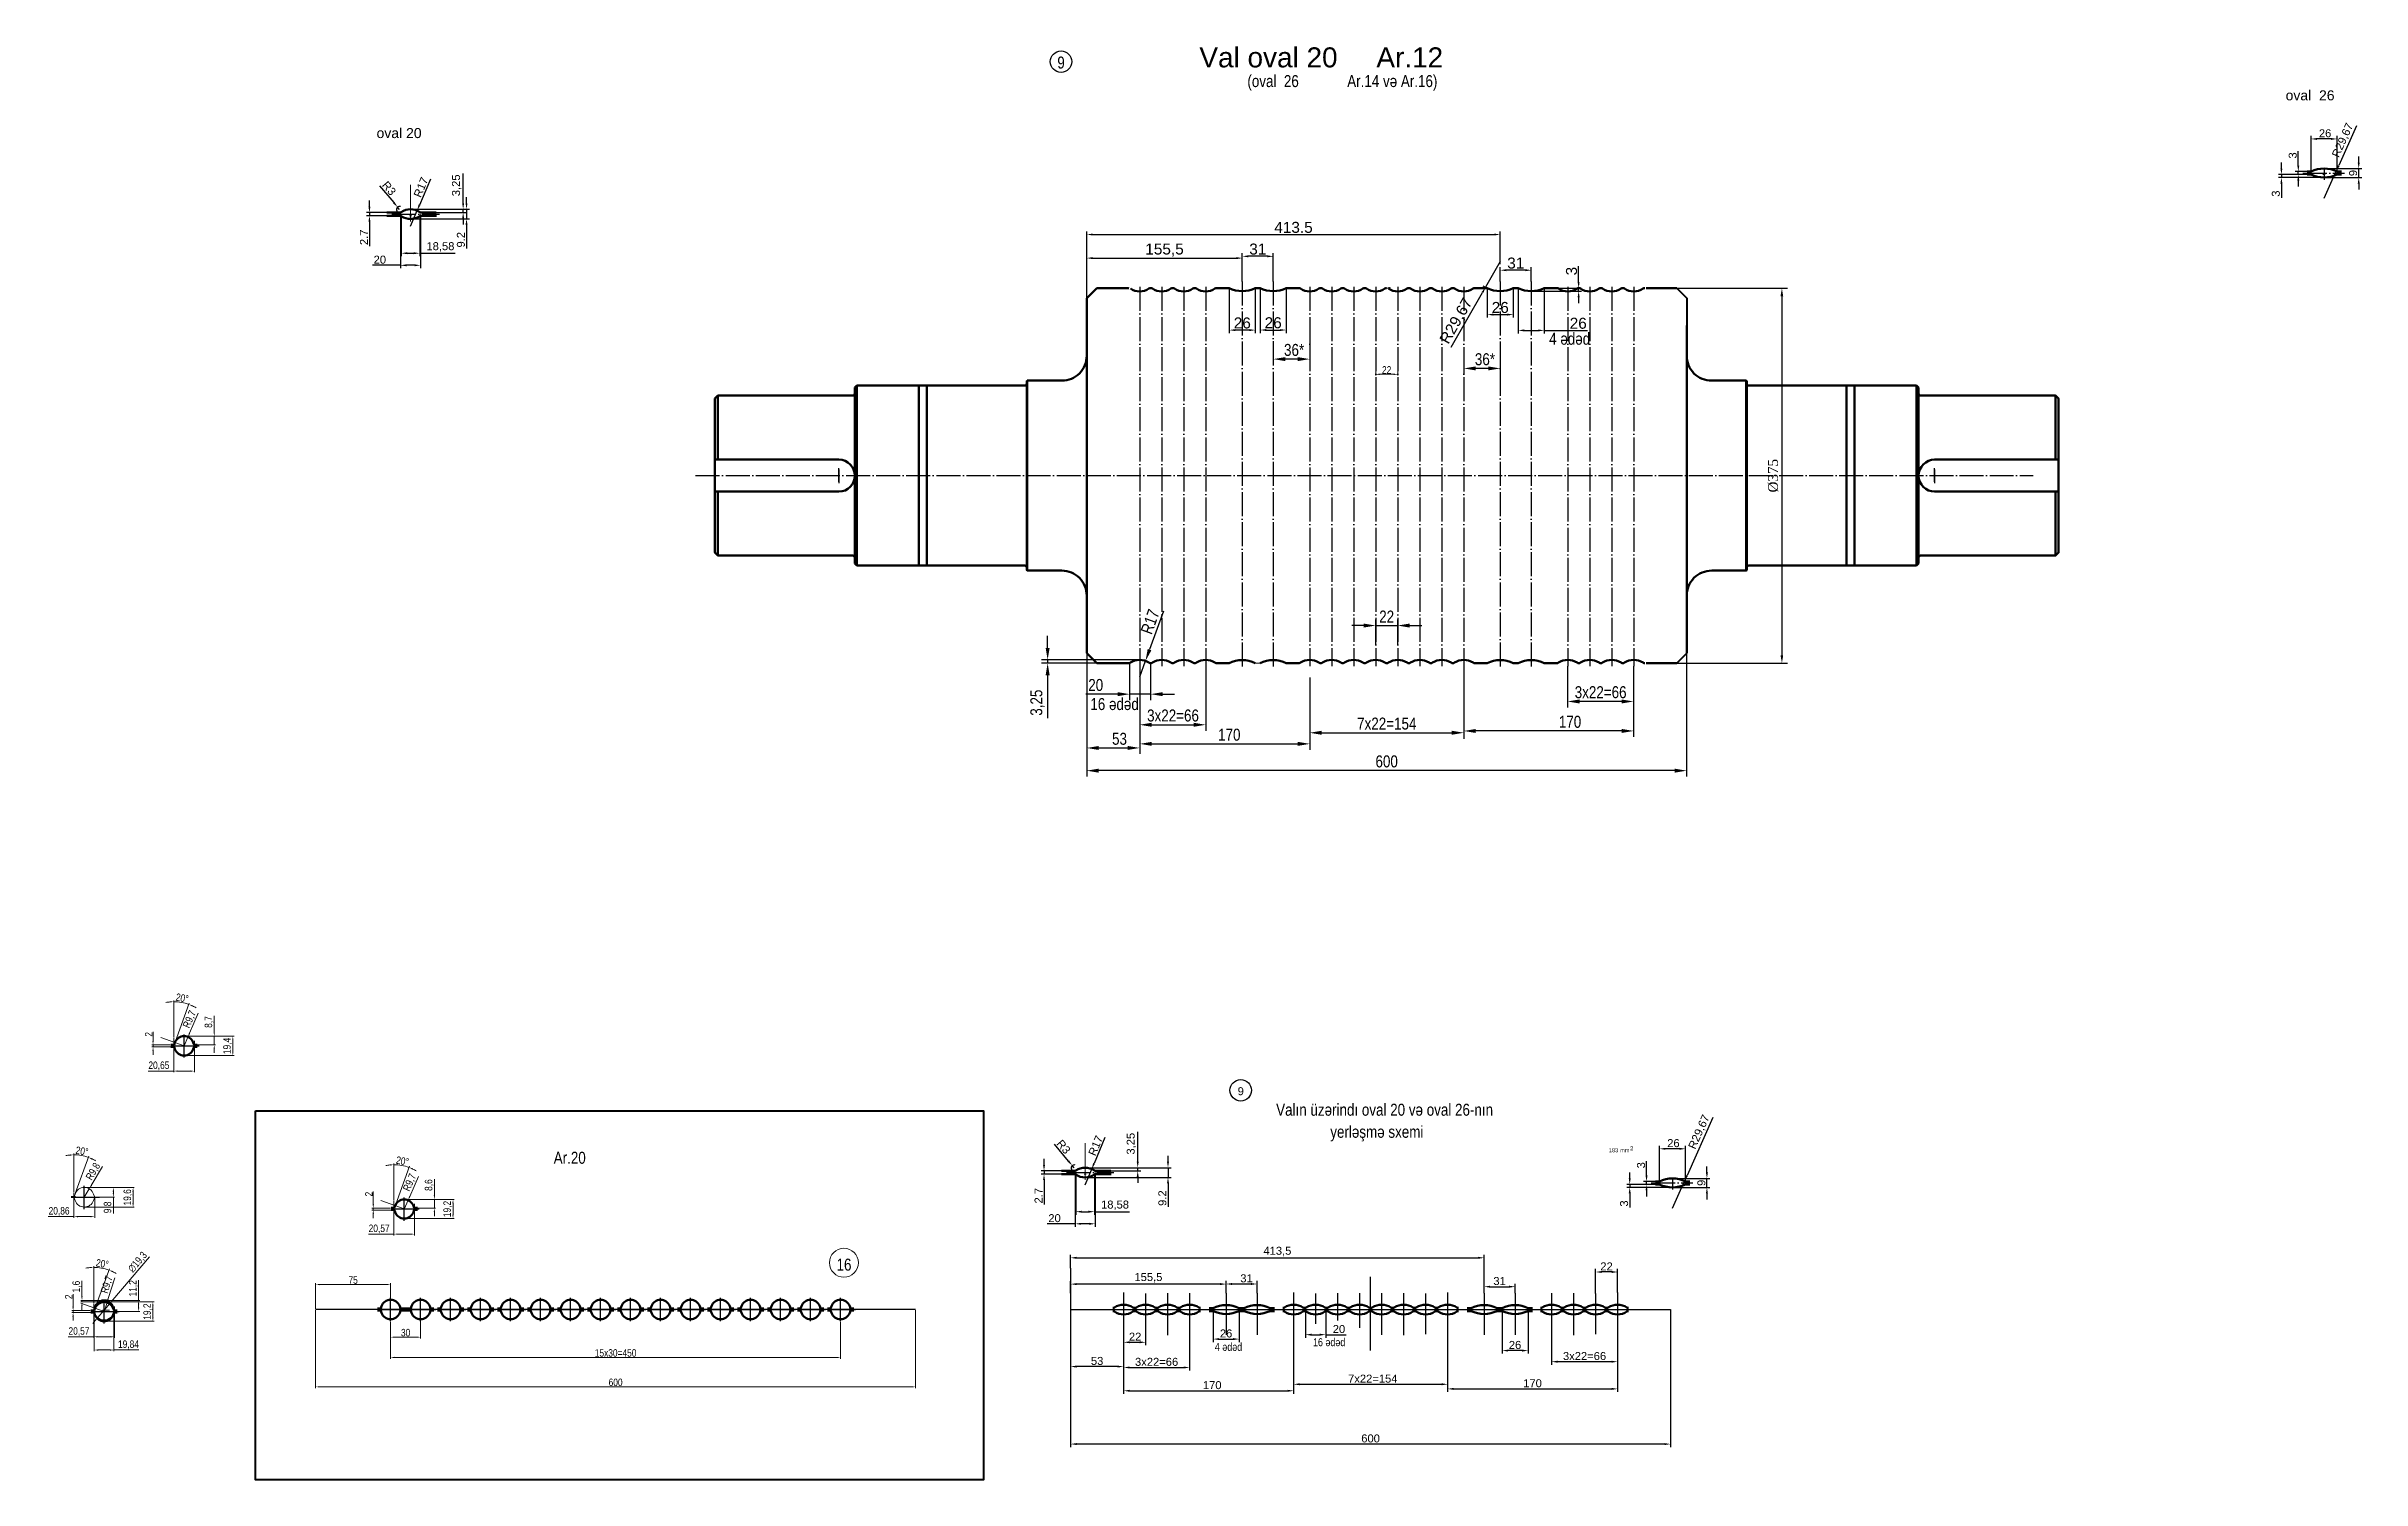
# Model space of a CAD drawing. Header units: millimetres. Extents: x 1526 to 31626, y -4643 to 9189.
# Drawn here: x 4590 to 6906, y -717 to 717 of the extents above; entities that cross this region are included whole.
import ezdxf

# ---------------------------------------------------------------- set-up
doc = ezdxf.new("R2010")
doc.units = ezdxf.units.MM
doc.linetypes.add('ACAD_ISO04W100', pattern=[30, 24, -3, 0, -3])
for name, color, linetype, lineweight in [('Quota', 3, 'Continuous', 40), ('êîíòóðíàÿ', 7, 'Continuous', 53), ('контурная', 7, 'Continuous', 50), ('осевые', 1, 'ACAD_ISO04W100', 25), ('размерные', 7, 'Continuous', 25), ('тонкая', 7, 'Continuous', 20), ('тонкий', 7, 'Continuous', 20)]:
    doc.layers.add(name, color=color, linetype=linetype, lineweight=lineweight)
doc.layers.add('осевая', color=4, linetype='Continuous')
doc.styles.add('s1v4', font='arial.ttf', dxfattribs={"height": 4})
doc.styles.add('s2.5v4', font='times.ttf', dxfattribs={"height": 10})
doc.styles.add('s2v4', font='arial.ttf', dxfattribs={"height": 8})
doc.styles.add('s3v2.5', font='arial.ttf', dxfattribs={"width": 0.8, "height": 7.5})
doc.styles.add('s3v4', font='arial.ttf', dxfattribs={"width": 0.8, "height": 12})
doc.styles.get("Standard").update_dxf_attribs({"font": 'arial.ttf'})
doc.dimstyles.new('s2.5v4', dxfattribs={"dimtxt": 10, "dimasz": 8, "dimexe": 5.5, "dimexo": 0.5, "dimgap": 3.5, "dimtad": 1, "dimdec": 0, "dimtxsty": 's2.5v4', "dimcen": 2.5, "dimclrd": 256, "dimclre": 1, "dimclrt": 256, "dimadec": 0, "dimazin": 0, "dimtfac": 1, "dimtdec": 0, "dimtmove": 0, "dimatfit": 3, "dimfxl": 1, "dimlwd": -1, "dimlwe": -1, "dimarcsym": 0})
doc.dimstyles.new('s2v4', dxfattribs={"dimtxt": 8, "dimasz": 6, "dimexe": 3, "dimexo": 0, "dimgap": 1.5, "dimtad": 1, "dimtxsty": 'Standard', "dimcen": 2.5, "dimadec": 0, "dimazin": 0, "dimtfac": 1, "dimtmove": 0, "dimatfit": 3, "dimfxl": 1, "dimarcsym": 0})
doc.dimstyles.new('s3v2.5', dxfattribs={"dimtxt": 7.5, "dimasz": 4, "dimexe": 1.25, "dimexo": 0.625, "dimtad": 1, "dimtxsty": 's3v2.5', "dimcen": 1.5, "dimclrd": 6, "dimclre": 256, "dimclrt": 1, "dimadec": 0, "dimazin": 0, "dimtfac": 1, "dimtmove": 0, "dimatfit": 3, "dimfxl": 1, "dimlwd": -1, "dimlwe": -1, "dimarcsym": 0})
doc.dimstyles.new('s4v4', dxfattribs={"dimtxt": 16, "dimasz": 12, "dimexe": 6, "dimexo": 0, "dimgap": 3, "dimtad": 1, "dimtxsty": 'Standard', "dimcen": 2.5, "dimadec": 0, "dimazin": 0, "dimtfac": 1, "dimtmove": 0, "dimatfit": 3, "dimfxl": 1, "dimarcsym": 0})

msp = doc.modelspace()

# ---------------------------------------------------------------- texts
at = {"insert": (5784.44506, -328.4515), "char_height": 8, "attachment_point": 5}
msp.add_mtext('9', dxfattribs=at)
at = {"layer": 'тонкая'}
for s, height, style, p in [('Val oval 20     Ar.12', 20, 's2v4', (5743.07138, 695.57737)), ('oval  26', 10, 's2v4', (6829.49289, 662.59242)), ('oval 20', 10, 's2v4', (4920.11611, 624.87342)), ('183', 4, 's1v4', (6152.65608, -389.4169)), ('mm', 4, 's1v4', (6163.8835, -389.5175)), ('2', 4, 's1v4', (6173.95346, -387.37295))]:
    msp.add_text(s, height=height, dxfattribs=dict(at, style=style)).set_placement(p)
at = {"layer": 'тонкая', "style": 's3v4', "width": 0.8}
for s, height, p in [('(oval  26             Ar.14 və Ar.16)', 12, (5791.08754, 675.85671)), ('4 ədəd', 12, (6092.91025, 418.18042)), ('16 ədəd', 12, (5634.03157, 52.81486)), ('Valın üzərindı oval 20 və oval 26-nın', 12, (5819.86237, -352.908)), ('yerləşmə sxemi', 12, (5873.98273, -374.98992)), ('Ar.20', 12, (5097.2838, -400.93853)), ('16', 12, (5380.18931, -507.85446)), ('16 ədəd', 8, (5856.70464, -583.40412)), ('4 ədəd', 8, (5758.55205, -588.11165))]:
    msp.add_text(s, height=height, dxfattribs=at).set_placement(p)
at = {"layer": 'тонкая', "insert": (5604.71341, 700.3132), "char_height": 12, "attachment_point": 5, "style": 's3v4'}
msp.add_mtext('9', dxfattribs=at)

# ---------------------------------------------------------------- blocks, each defined once
blk = doc.blocks.new('*D163')
at = {"layer": 'Defpoints', "color": 0, "transparency": 16777216}
for p in [(5614.3, -570), (5667.3, -570), (5614.3, -603.8)]:
    blk.add_point(p, dxfattribs=at)
at = {"layer": 'тонкая', "color": 0, "lineweight": -2, "transparency": 16777216}
for p, q in [((5614.3, -570), (5614.3, -606.8)), ((5667.3, -570), (5667.3, -606.8)), ((5661.3, -603.8), (5620.3, -603.8))]:
    blk.add_line(p, q, dxfattribs=at)
at = {"layer": 'тонкая', "color": 0, "transparency": 16777216}
for points in [[(5620.3, -602.8), (5620.3, -604.8), (5614.3, -603.8)], [(5661.3, -602.8), (5661.3, -604.8), (5667.3, -603.8)]]:
    blk.add_solid(points, dxfattribs=at)
at = {"layer": 'тонкая', "color": 0, "transparency": 16777216, "insert": (5640.8, -598.2), "char_height": 8, "attachment_point": 5}
blk.add_mtext('53', dxfattribs=at)
blk = doc.blocks.new('*D164')
at = {"layer": 'Defpoints', "color": 0, "transparency": 16777216}
for p in [(5837.3, -570), (5667.3, -600), (5837.3, -628)]:
    blk.add_point(p, dxfattribs=at)
at = {"layer": 'тонкая', "color": 0, "lineweight": -2, "transparency": 16777216}
for p, q in [((5837.3, -570), (5837.3, -631)), ((5667.3, -600), (5667.3, -631)), ((5673.3, -628), (5831.3, -628))]:
    blk.add_line(p, q, dxfattribs=at)
at = {"layer": 'тонкая', "color": 0, "transparency": 16777216}
for points in [[(5673.3, -627), (5673.3, -629), (5667.3, -628)], [(5831.3, -627), (5831.3, -629), (5837.3, -628)]]:
    blk.add_solid(points, dxfattribs=at)
at = {"layer": 'тонкая', "color": 0, "transparency": 16777216, "insert": (5755.9, -622.4), "char_height": 8, "attachment_point": 5}
blk.add_mtext('170', dxfattribs=at)
blk = doc.blocks.new('*D165')
at = {"layer": 'Defpoints', "color": 0, "transparency": 16777216}
for p in [(6139.3, -509.2), (6139.3, -530.8), (6161.3, -529.8)]:
    blk.add_point(p, dxfattribs=at)
at = {"layer": 'тонкая', "color": 0, "lineweight": -2, "transparency": 16777216}
for p, q in [((6139.3, -530.8), (6139.3, -506.2)), ((6155.3, -509.2), (6145.3, -509.2)), ((6161.3, -529.8), (6161.3, -506.2))]:
    blk.add_line(p, q, dxfattribs=at)
at = {"layer": 'тонкая', "color": 0, "transparency": 16777216}
for points in [[(6145.3, -508.2), (6145.3, -510.2), (6139.3, -509.2)], [(6155.3, -508.2), (6155.3, -510.2), (6161.3, -509.2)]]:
    blk.add_solid(points, dxfattribs=at)
at = {"layer": 'тонкая', "color": 0, "transparency": 16777216, "insert": (6150.3, -503.6), "char_height": 8, "attachment_point": 5}
blk.add_mtext('22', dxfattribs=at)
blk = doc.blocks.new('*D166')
at = {"layer": 'Defpoints', "color": 0, "transparency": 16777216}
for p in [(5614.3, -505.3), (6214.3, -546.7), (5614.3, -681.3)]:
    blk.add_point(p, dxfattribs=at)
at = {"layer": 'тонкая', "color": 0, "lineweight": -2, "transparency": 16777216}
for p, q in [((5614.3, -505.3), (5614.3, -684.3)), ((6214.3, -546.7), (6214.3, -684.3)), ((6208.3, -681.3), (5620.3, -681.3))]:
    blk.add_line(p, q, dxfattribs=at)
at = {"layer": 'тонкая', "color": 0, "transparency": 16777216}
for points in [[(5620.3, -680.3), (5620.3, -682.3), (5614.3, -681.3)], [(6208.3, -680.3), (6208.3, -682.3), (6214.3, -681.3)]]:
    blk.add_solid(points, dxfattribs=at)
at = {"layer": 'тонкая', "color": 0, "transparency": 16777216, "insert": (5914.3, -675.7), "char_height": 8, "attachment_point": 5}
blk.add_mtext('600', dxfattribs=at)
blk = doc.blocks.new('*D140')
at = {"layer": 'Defpoints', "color": 0, "transparency": 16777216}
for p in [(6203.2, -386), (6203.2, -418.6), (6229.2, -418.6)]:
    blk.add_point(p, dxfattribs=at)
at = {"layer": 'тонкий', "color": 0, "lineweight": -2, "transparency": 16777216}
for p, q in [((6203.2, -418.6), (6203.2, -383)), ((6223.2, -386), (6209.2, -386)), ((6229.2, -418.6), (6229.2, -383))]:
    blk.add_line(p, q, dxfattribs=at)
at = {"layer": 'тонкий', "color": 0, "transparency": 16777216}
for points in [[(6209.2, -385), (6209.2, -387), (6203.2, -386)], [(6223.2, -385), (6223.2, -387), (6229.2, -386)]]:
    blk.add_solid(points, dxfattribs=at)
at = {"layer": 'тонкий', "color": 0, "transparency": 16777216, "insert": (6217.2, -380.4), "char_height": 8, "attachment_point": 5}
blk.add_mtext('26', dxfattribs=at)
blk = doc.blocks.new('*D167')
at = {"layer": 'Defpoints', "color": 0, "transparency": 16777216}
for p in [(6173.5, -421.6), (6199.3, -421.6), (6216.2, -424.6)]:
    blk.add_point(p, dxfattribs=at)
at = {"layer": 'тонкий', "color": 0, "lineweight": -2, "transparency": 16777216}
for p, q in [((6173.5, -415.6), (6173.5, -409.6)), ((6199.3, -421.6), (6170.5, -421.6)), ((6216.2, -424.6), (6170.5, -424.6)), ((6173.5, -421.6), (6173.5, -424.6)), ((6173.5, -430.6), (6173.5, -444.8))]:
    blk.add_line(p, q, dxfattribs=at)
at = {"layer": 'тонкий', "color": 0, "transparency": 16777216}
for points in [[(6172.5, -415.6), (6174.5, -415.6), (6173.5, -421.6)], [(6172.5, -430.6), (6174.5, -430.6), (6173.5, -424.6)]]:
    blk.add_solid(points, dxfattribs=at)
at = {"layer": 'тонкий', "color": 0, "transparency": 16777216, "insert": (6167.9, -440.7), "char_height": 8, "attachment_point": 5, "rotation": 90}
blk.add_mtext('3', dxfattribs=at)
blk = doc.blocks.new('*D168')
at = {"layer": 'Defpoints', "color": 0, "transparency": 16777216}
for p in [(6216.2, -415.6), (6250.7, -415.6), (6216.2, -424.6)]:
    blk.add_point(p, dxfattribs=at)
at = {"layer": 'тонкий', "color": 0, "lineweight": -2, "transparency": 16777216}
for p, q in [((6216.2, -415.6), (6253.7, -415.6)), ((6250.7, -409.6), (6250.7, -403.6)), ((6250.7, -424.6), (6250.7, -415.6)), ((6216.2, -424.6), (6253.7, -424.6)), ((6250.7, -430.6), (6250.7, -436.6))]:
    blk.add_line(p, q, dxfattribs=at)
at = {"layer": 'тонкий', "color": 0, "transparency": 16777216}
for points in [[(6249.7, -409.6), (6251.7, -409.6), (6250.7, -415.6)], [(6249.7, -430.6), (6251.7, -430.6), (6250.7, -424.6)]]:
    blk.add_solid(points, dxfattribs=at)
at = {"layer": 'тонкий', "color": 0, "transparency": 16777216, "insert": (6245.2, -420.1), "char_height": 8, "attachment_point": 5, "rotation": 90}
blk.add_mtext('9', dxfattribs=at)
blk = doc.blocks.new('*D169')
at = {"layer": 'Defpoints', "color": 0, "transparency": 16777216}
for p in [(6190.3, -418.6), (6199.3, -418.6), (6199.3, -421.6)]:
    blk.add_point(p, dxfattribs=at)
at = {"layer": 'тонкий', "color": 0, "lineweight": -2, "transparency": 16777216}
for p, q in [((6190.3, -412.6), (6190.3, -398.3)), ((6199.3, -418.6), (6187.3, -418.6)), ((6199.3, -421.6), (6187.3, -421.6)), ((6190.3, -421.6), (6190.3, -418.6)), ((6190.3, -427.6), (6190.3, -433.6))]:
    blk.add_line(p, q, dxfattribs=at)
at = {"layer": 'тонкий', "color": 0, "transparency": 16777216}
for points in [[(6189.3, -412.6), (6191.3, -412.6), (6190.3, -418.6)], [(6189.3, -427.6), (6191.3, -427.6), (6190.3, -421.6)]]:
    blk.add_solid(points, dxfattribs=at)
at = {"layer": 'тонкий', "color": 0, "transparency": 16777216, "insert": (6184.8, -402.5), "char_height": 8, "attachment_point": 5, "rotation": 90}
blk.add_mtext('3', dxfattribs=at)
blk = doc.blocks.new('*D170')
at = {"layer": 'Defpoints', "color": 0, "transparency": 16777216}
for p in [(6228.3, -418.2), (6216.2, -445.2)]:
    blk.add_point(p, dxfattribs=at)
at = {"layer": 'тонкий', "color": 0, "lineweight": -2, "transparency": 16777216}
for p, q in [((6256.7, -354.7), (6230.8, -412.7)), ((6216.2, -445.2), (6228.3, -418.2))]:
    blk.add_line(p, q, dxfattribs=at)
at = {"layer": 'тонкий', "color": 0, "transparency": 16777216}
blk.add_solid([(6229.8, -412.3), (6231.7, -413.1), (6228.3, -418.2)], dxfattribs=at)
at = {"layer": 'тонкий', "color": 0, "transparency": 16777216, "insert": (6243.3, -369.3), "char_height": 8, "attachment_point": 5, "rotation": 65.8668}
blk.add_mtext('R29,67', dxfattribs=at)
blk = doc.blocks.new('*D141')
at = {"layer": 'Defpoints', "color": 0, "transparency": 16777216}
for p in [(5618.8, -411.3), (5638.8, -411.3), (5618.8, -461)]:
    blk.add_point(p, dxfattribs=at)
at = {"layer": 'тонкий', "color": 0, "lineweight": -2, "transparency": 16777216}
for p, q in [((5618.8, -411.3), (5618.8, -464)), ((5638.8, -411.3), (5638.8, -464)), ((5618.8, -461), (5590.9, -461)), ((5632.8, -461), (5624.8, -461))]:
    blk.add_line(p, q, dxfattribs=at)
at = {"layer": 'тонкий', "color": 0, "transparency": 16777216}
for points in [[(5624.8, -460), (5624.8, -462), (5618.8, -461)], [(5632.8, -460), (5632.8, -462), (5638.8, -461)]]:
    blk.add_solid(points, dxfattribs=at)
at = {"layer": 'тонкий', "color": 0, "transparency": 16777216, "insert": (5598.2, -455.4), "char_height": 8, "attachment_point": 5}
blk.add_mtext('20', dxfattribs=at)
blk = doc.blocks.new('*D171')
at = {"layer": 'Defpoints', "color": 0, "transparency": 16777216}
for p in [(5628.8, -404.9), (5644.8, -408.1), (5681.4, -404.9)]:
    blk.add_point(p, dxfattribs=at)
at = {"layer": 'тонкий', "color": 0, "lineweight": -2, "transparency": 16777216}
for p, q in [((5681.4, -398.9), (5681.4, -369)), ((5628.8, -404.9), (5684.4, -404.9)), ((5644.8, -408.1), (5684.4, -408.1)), ((5681.4, -408.1), (5681.4, -404.9)), ((5681.4, -414.1), (5681.4, -420.1))]:
    blk.add_line(p, q, dxfattribs=at)
at = {"layer": 'тонкий', "color": 0, "transparency": 16777216}
for points in [[(5680.4, -398.9), (5682.4, -398.9), (5681.4, -404.9)], [(5680.4, -414.1), (5682.4, -414.1), (5681.4, -408.1)]]:
    blk.add_solid(points, dxfattribs=at)
at = {"layer": 'тонкий', "color": 0, "transparency": 16777216, "insert": (5675.1, -380.9), "char_height": 8, "attachment_point": 5, "rotation": 90}
blk.add_mtext('3,25', dxfattribs=at)
blk = doc.blocks.new('*D172')
at = {"layer": 'Defpoints', "color": 0, "transparency": 16777216}
for p in [(5628.8, -414.6), (5660.3, -404.9), (5711.7, -414.6)]:
    blk.add_point(p, dxfattribs=at)
at = {"layer": 'тонкий', "color": 0, "lineweight": -2, "transparency": 16777216}
for p, q in [((5711.7, -398.9), (5711.7, -392.9)), ((5628.8, -414.6), (5714.7, -414.6)), ((5660.3, -404.9), (5714.7, -404.9)), ((5711.7, -404.9), (5711.7, -414.6)), ((5711.7, -420.6), (5711.7, -444))]:
    blk.add_line(p, q, dxfattribs=at)
at = {"layer": 'тонкий', "color": 0, "transparency": 16777216}
for points in [[(5710.7, -398.9), (5712.7, -398.9), (5711.7, -404.9)], [(5710.7, -420.6), (5712.7, -420.6), (5711.7, -414.6)]]:
    blk.add_solid(points, dxfattribs=at)
at = {"layer": 'тонкий', "color": 0, "transparency": 16777216, "insert": (5706.1, -435.3), "char_height": 8, "attachment_point": 5, "rotation": 90}
blk.add_mtext('9.2', dxfattribs=at)
blk = doc.blocks.new('*D173')
at = {"layer": 'Defpoints', "color": 0, "transparency": 16777216}
for p in [(5587.7, -411.3), (5608, -408.1), (5608, -411.3)]:
    blk.add_point(p, dxfattribs=at)
at = {"layer": 'тонкий', "color": 0, "lineweight": -2, "transparency": 16777216}
for p, q in [((5608, -408.1), (5584.7, -408.1)), ((5608, -411.3), (5584.7, -411.3)), ((5587.7, -402.1), (5587.7, -396.1)), ((5587.7, -408.1), (5587.7, -411.3)), ((5587.7, -417.3), (5587.7, -441.8))]:
    blk.add_line(p, q, dxfattribs=at)
at = {"layer": 'тонкий', "color": 0, "transparency": 16777216}
for points in [[(5586.7, -402.1), (5588.7, -402.1), (5587.7, -408.1)], [(5586.7, -417.3), (5588.7, -417.3), (5587.7, -411.3)]]:
    blk.add_solid(points, dxfattribs=at)
at = {"layer": 'тонкий', "color": 0, "transparency": 16777216, "insert": (5582.2, -432.9), "char_height": 8, "attachment_point": 5, "rotation": 90}
blk.add_mtext('2.7', dxfattribs=at)
blk = doc.blocks.new('*D174')
at = {"layer": 'Defpoints', "color": 0, "transparency": 16777216}
for p in [(5635.4, -406.2), (5628.8, -421.9)]:
    blk.add_point(p, dxfattribs=at)
at = {"layer": 'тонкий', "color": 0, "lineweight": -2, "transparency": 16777216}
for p, q in [((5648.6, -374.8), (5637.7, -400.7)), ((5628.8, -421.9), (5635.4, -406.2))]:
    blk.add_line(p, q, dxfattribs=at)
at = {"layer": 'тонкий', "color": 0, "transparency": 16777216}
blk.add_solid([(5636.8, -400.3), (5638.6, -401.1), (5635.4, -406.2)], dxfattribs=at)
at = {"layer": 'тонкий', "color": 0, "transparency": 16777216, "insert": (5639.3, -382.8), "char_height": 8, "attachment_point": 5, "rotation": 67.1227}
blk.add_mtext('R17', dxfattribs=at)
blk = doc.blocks.new('*D175')
at = {"layer": 'Defpoints', "color": 0, "transparency": 16777216}
for p in [(5615.9, -402.8), (5617.8, -405.1)]:
    blk.add_point(p, dxfattribs=at)
at = {"layer": 'тонкий', "color": 0, "lineweight": -2, "transparency": 16777216}
for p, q in [((5597.9, -381.5), (5612, -398.2)), ((5617.8, -405.1), (5615.9, -402.8))]:
    blk.add_line(p, q, dxfattribs=at)
blk.add_arc((5617.8, -405.1), 3, 72.8875, 270, dxfattribs=at)
at = {"layer": 'тонкий', "color": 0, "transparency": 16777216}
blk.add_solid([(5612.8, -397.6), (5611.3, -398.9), (5615.9, -402.8)], dxfattribs=at)
at = {"layer": 'тонкий', "color": 0, "transparency": 16777216, "insert": (5607.3, -384), "char_height": 8, "attachment_point": 5, "rotation": 310.1832}
blk.add_mtext('R3', dxfattribs=at)
blk = doc.blocks.new('*D176')
at = {"layer": 'Defpoints', "color": 0, "transparency": 16777216}
for p in [(5619.5, -411.8), (5638.1, -411.8), (5638.1, -448.9)]:
    blk.add_point(p, dxfattribs=at)
at = {"layer": 'тонкий', "color": 0, "lineweight": -2, "transparency": 16777216}
for p, q in [((5619.5, -411.8), (5619.5, -451.9)), ((5638.1, -411.8), (5638.1, -451.9)), ((5625.5, -448.9), (5632.1, -448.9)), ((5638.1, -448.9), (5673.3, -448.9))]:
    blk.add_line(p, q, dxfattribs=at)
at = {"layer": 'тонкий', "color": 0, "transparency": 16777216}
for points in [[(5625.5, -447.9), (5625.5, -449.9), (5619.5, -448.9)], [(5632.1, -447.9), (5632.1, -449.9), (5638.1, -448.9)]]:
    blk.add_solid(points, dxfattribs=at)
at = {"layer": 'тонкий', "color": 0, "transparency": 16777216, "insert": (5658.7, -442.5), "char_height": 8, "attachment_point": 5}
blk.add_mtext('18,58', dxfattribs=at)
blk = doc.blocks.new('*D187')
at = {"layer": 'Defpoints', "color": 0, "transparency": 16777216}
for p in [(5667.3, -570), (5689.3, -571.3), (5689.3, -579.5)]:
    blk.add_point(p, dxfattribs=at)
at = {"layer": 'тонкая', "color": 0, "lineweight": -2, "transparency": 16777216}
for p, q in [((5667.3, -570), (5667.3, -582.5)), ((5689.3, -571.3), (5689.3, -582.5)), ((5673.3, -579.5), (5683.3, -579.5))]:
    blk.add_line(p, q, dxfattribs=at)
at = {"layer": 'тонкая', "color": 0, "transparency": 16777216}
for points in [[(5673.3, -578.5), (5673.3, -580.5), (5667.3, -579.5)], [(5683.3, -578.5), (5683.3, -580.5), (5689.3, -579.5)]]:
    blk.add_solid(points, dxfattribs=at)
at = {"layer": 'тонкая', "color": 0, "transparency": 16777216, "insert": (5678.8, -573.9), "char_height": 8, "attachment_point": 5}
blk.add_mtext('22', dxfattribs=at)
blk = doc.blocks.new('*D188')
at = {"layer": 'Defpoints', "color": 0, "transparency": 16777216}
for p in [(5614.3, -521.3), (5614.3, -530.5), (5769.8, -530.5)]:
    blk.add_point(p, dxfattribs=at)
at = {"layer": 'тонкая', "color": 0, "lineweight": -2, "transparency": 16777216}
for p, q in [((5614.3, -530.5), (5614.3, -518.3)), ((5763.8, -521.3), (5620.3, -521.3)), ((5769.8, -530.5), (5769.8, -518.3))]:
    blk.add_line(p, q, dxfattribs=at)
at = {"layer": 'тонкая', "color": 0, "transparency": 16777216}
for points in [[(5620.3, -520.3), (5620.3, -522.3), (5614.3, -521.3)], [(5763.8, -520.3), (5763.8, -522.3), (5769.8, -521.3)]]:
    blk.add_solid(points, dxfattribs=at)
at = {"layer": 'тонкая', "color": 0, "transparency": 16777216, "insert": (5692.1, -515), "char_height": 8, "attachment_point": 5}
blk.add_mtext('155,5', dxfattribs=at)
blk = doc.blocks.new('*D189')
at = {"layer": 'Defpoints', "color": 0, "transparency": 16777216}
for p in [(5769.8, -530.5), (5800.8, -521.2), (5800.8, -530.5)]:
    blk.add_point(p, dxfattribs=at)
at = {"layer": 'тонкая', "color": 0, "lineweight": -2, "transparency": 16777216}
for p, q in [((5769.8, -530.5), (5769.8, -518.2)), ((5775.8, -521.2), (5794.8, -521.2)), ((5800.8, -530.5), (5800.8, -518.2))]:
    blk.add_line(p, q, dxfattribs=at)
at = {"layer": 'тонкая', "color": 0, "transparency": 16777216}
for points in [[(5775.8, -520.2), (5775.8, -522.2), (5769.8, -521.2)], [(5794.8, -520.2), (5794.8, -522.2), (5800.8, -521.2)]]:
    blk.add_solid(points, dxfattribs=at)
at = {"layer": 'тонкая', "color": 0, "transparency": 16777216, "insert": (5790.2, -515.6), "char_height": 8, "attachment_point": 5}
blk.add_mtext('31', dxfattribs=at)
blk = doc.blocks.new('*D190')
at = {"layer": 'Defpoints', "color": 0, "transparency": 16777216}
for p in [(5614.3, -505.3), (6027.8, -495), (6027.8, -530.5)]:
    blk.add_point(p, dxfattribs=at)
at = {"layer": 'тонкая', "color": 0, "lineweight": -2, "transparency": 16777216}
for p, q in [((5614.3, -505.3), (5614.3, -492)), ((5620.3, -495), (6021.8, -495)), ((6027.8, -530.5), (6027.8, -492))]:
    blk.add_line(p, q, dxfattribs=at)
at = {"layer": 'тонкая', "color": 0, "transparency": 16777216}
for points in [[(5620.3, -494), (5620.3, -496), (5614.3, -495)], [(6021.8, -494), (6021.8, -496), (6027.8, -495)]]:
    blk.add_solid(points, dxfattribs=at)
at = {"layer": 'тонкая', "color": 0, "transparency": 16777216, "insert": (5821.1, -488.7), "char_height": 8, "attachment_point": 5}
blk.add_mtext('413,5', dxfattribs=at)
blk = doc.blocks.new('*D191')
at = {"layer": 'Defpoints', "color": 0, "transparency": 16777216}
for p in [(6027.8, -530.5), (6058.8, -523.9), (6058.8, -530.5)]:
    blk.add_point(p, dxfattribs=at)
at = {"layer": 'тонкая', "color": 0, "lineweight": -2, "transparency": 16777216}
for p, q in [((6027.8, -530.5), (6027.8, -520.9)), ((6033.8, -523.9), (6052.8, -523.9)), ((6058.8, -530.5), (6058.8, -520.9))]:
    blk.add_line(p, q, dxfattribs=at)
at = {"layer": 'тонкая', "color": 0, "transparency": 16777216}
for points in [[(6033.8, -522.9), (6033.8, -524.9), (6027.8, -523.9)], [(6052.8, -522.9), (6052.8, -524.9), (6058.8, -523.9)]]:
    blk.add_solid(points, dxfattribs=at)
at = {"layer": 'тонкая', "color": 0, "transparency": 16777216, "insert": (6043.3, -518.3), "char_height": 8, "attachment_point": 5}
blk.add_mtext('31', dxfattribs=at)
blk = doc.blocks.new('*D192')
at = {"layer": 'Defpoints', "color": 0, "transparency": 16777216}
for p in [(5733.3, -572), (5667.3, -600), (5733.3, -604.7)]:
    blk.add_point(p, dxfattribs=at)
at = {"layer": 'тонкая', "color": 0, "lineweight": -2, "transparency": 16777216}
for p, q in [((5733.3, -572), (5733.3, -607.7)), ((5667.3, -600), (5667.3, -607.7)), ((5673.3, -604.7), (5727.3, -604.7))]:
    blk.add_line(p, q, dxfattribs=at)
at = {"layer": 'тонкая', "color": 0, "transparency": 16777216}
for points in [[(5673.3, -603.7), (5673.3, -605.7), (5667.3, -604.7)], [(5727.3, -603.7), (5727.3, -605.7), (5733.3, -604.7)]]:
    blk.add_solid(points, dxfattribs=at)
at = {"layer": 'тонкая', "color": 0, "transparency": 16777216, "insert": (5700.3, -599.1), "char_height": 8, "attachment_point": 5}
blk.add_mtext('3x22=66', dxfattribs=at)
blk = doc.blocks.new('*D193')
at = {"layer": 'Defpoints', "color": 0, "transparency": 16777216}
for p in [(5991.3, -570), (5837.3, -600.5), (5991.3, -621.5)]:
    blk.add_point(p, dxfattribs=at)
at = {"layer": 'тонкая', "color": 0, "lineweight": -2, "transparency": 16777216}
for p, q in [((5991.3, -570), (5991.3, -624.5)), ((5837.3, -600.5), (5837.3, -624.5)), ((5843.3, -621.5), (5985.3, -621.5))]:
    blk.add_line(p, q, dxfattribs=at)
at = {"layer": 'тонкая', "color": 0, "transparency": 16777216}
for points in [[(5843.3, -620.5), (5843.3, -622.5), (5837.3, -621.5)], [(5985.3, -620.5), (5985.3, -622.5), (5991.3, -621.5)]]:
    blk.add_solid(points, dxfattribs=at)
at = {"layer": 'тонкая', "color": 0, "transparency": 16777216, "insert": (5916.5, -615.9), "char_height": 8, "attachment_point": 5}
blk.add_mtext('7x22=154', dxfattribs=at)
blk = doc.blocks.new('*D194')
at = {"layer": 'Defpoints', "color": 0, "transparency": 16777216}
for p in [(6161.3, -570), (5991.3, -598.9), (6161.3, -626.1)]:
    blk.add_point(p, dxfattribs=at)
at = {"layer": 'тонкая', "color": 0, "lineweight": -2, "transparency": 16777216}
for p, q in [((6161.3, -570), (6161.3, -629.1)), ((5991.3, -598.9), (5991.3, -629.1)), ((5997.3, -626.1), (6155.3, -626.1))]:
    blk.add_line(p, q, dxfattribs=at)
at = {"layer": 'тонкая', "color": 0, "transparency": 16777216}
for points in [[(5997.3, -625.1), (5997.3, -627.1), (5991.3, -626.1)], [(6155.3, -625.1), (6155.3, -627.1), (6161.3, -626.1)]]:
    blk.add_solid(points, dxfattribs=at)
at = {"layer": 'тонкая', "color": 0, "transparency": 16777216, "insert": (6076.3, -620.5), "char_height": 8, "attachment_point": 5}
blk.add_mtext('170', dxfattribs=at)
blk = doc.blocks.new('*D195')
at = {"layer": 'Defpoints', "color": 0, "transparency": 16777216}
for p in [(6095.3, -572), (6095.3, -598.9), (6161.3, -589.8)]:
    blk.add_point(p, dxfattribs=at)
at = {"layer": 'тонкая', "color": 0, "lineweight": -2, "transparency": 16777216}
for p, q in [((6095.3, -572), (6095.3, -601.9)), ((6155.3, -598.9), (6101.3, -598.9)), ((6161.3, -589.8), (6161.3, -601.9))]:
    blk.add_line(p, q, dxfattribs=at)
at = {"layer": 'тонкая', "color": 0, "transparency": 16777216}
for points in [[(6101.3, -597.9), (6101.3, -599.9), (6095.3, -598.9)], [(6155.3, -597.9), (6155.3, -599.9), (6161.3, -598.9)]]:
    blk.add_solid(points, dxfattribs=at)
at = {"layer": 'тонкая', "color": 0, "transparency": 16777216, "insert": (6128.3, -593.3), "char_height": 8, "attachment_point": 5}
blk.add_mtext('3x22=66', dxfattribs=at)
blk = doc.blocks.new('*D196')
at = {"layer": 'Defpoints', "color": 0, "transparency": 16777216}
for p in [(5756.8, -548.2), (5782.8, -548.2), (5782.8, -576.3)]:
    blk.add_point(p, dxfattribs=at)
at = {"layer": 'тонкая', "color": 0, "lineweight": -2, "transparency": 16777216}
for p, q in [((5756.8, -548.2), (5756.8, -579.3)), ((5782.8, -548.2), (5782.8, -579.3)), ((5762.8, -576.3), (5776.8, -576.3))]:
    blk.add_line(p, q, dxfattribs=at)
at = {"layer": 'тонкая', "color": 0, "transparency": 16777216}
for points in [[(5762.8, -575.3), (5762.8, -577.3), (5756.8, -576.3)], [(5776.8, -575.3), (5776.8, -577.3), (5782.8, -576.3)]]:
    blk.add_solid(points, dxfattribs=at)
at = {"layer": 'тонкая', "color": 0, "transparency": 16777216, "insert": (5769.8, -570.7), "char_height": 8, "attachment_point": 5}
blk.add_mtext('26', dxfattribs=at)
blk = doc.blocks.new('*D197')
at = {"layer": 'Defpoints', "color": 0, "transparency": 16777216}
for p in [(6045.8, -548.2), (6071.8, -548.2), (6045.8, -587.8)]:
    blk.add_point(p, dxfattribs=at)
at = {"layer": 'тонкая', "color": 0, "lineweight": -2, "transparency": 16777216}
for p, q in [((6045.8, -548.2), (6045.8, -590.8)), ((6071.8, -548.2), (6071.8, -590.8)), ((6065.8, -587.8), (6051.8, -587.8))]:
    blk.add_line(p, q, dxfattribs=at)
at = {"layer": 'тонкая', "color": 0, "transparency": 16777216}
for points in [[(6051.8, -586.8), (6051.8, -588.8), (6045.8, -587.8)], [(6065.8, -586.8), (6065.8, -588.8), (6071.8, -587.8)]]:
    blk.add_solid(points, dxfattribs=at)
at = {"layer": 'тонкая', "color": 0, "transparency": 16777216, "insert": (6058.8, -582.2), "char_height": 8, "attachment_point": 5}
blk.add_mtext('26', dxfattribs=at)
blk = doc.blocks.new('*D198')
at = {"layer": 'Defpoints', "color": 0, "transparency": 16777216}
for p in [(5849.3, -548.5), (5869.4, -548.5), (5849.3, -571.9)]:
    blk.add_point(p, dxfattribs=at)
at = {"layer": 'тонкая', "color": 0, "lineweight": -2, "transparency": 16777216}
for p, q in [((5849.3, -548.5), (5849.3, -574.9)), ((5869.4, -548.5), (5869.4, -574.9)), ((5855.3, -571.9), (5863.4, -571.9)), ((5869.4, -571.9), (5890, -571.9))]:
    blk.add_line(p, q, dxfattribs=at)
at = {"layer": 'тонкая', "color": 0, "transparency": 16777216}
for points in [[(5855.3, -570.9), (5855.3, -572.9), (5849.3, -571.9)], [(5863.4, -570.9), (5863.4, -572.9), (5869.4, -571.9)]]:
    blk.add_solid(points, dxfattribs=at)
at = {"layer": 'тонкая', "color": 0, "transparency": 16777216, "insert": (5882.7, -566.3), "char_height": 8, "attachment_point": 5}
blk.add_mtext('20', dxfattribs=at)
blk = doc.blocks.new('*D481')
at = {"layer": 'Defpoints', "color": 0, "transparency": 16777216}
for p in [(4627.8, -434.5), (4632.8, -426.1)]:
    blk.add_point(p, dxfattribs=at)
at = {"layer": 'тонкая', "color": 6, "transparency": 16777216}
for p, q in [((4646, -403.7), (4634.8, -422.6)), ((4627.8, -434.5), (4632.8, -426.1))]:
    blk.add_line(p, q, dxfattribs=at)
blk.add_solid([(4634.3, -422.3), (4635.4, -423), (4632.8, -426.1)], dxfattribs=at)
at = {"layer": 'тонкая', "color": 1, "transparency": 16777216, "insert": (4637, -408.9), "char_height": 7.5, "attachment_point": 5, "rotation": 59.4237, "style": 's3v2.5'}
blk.add_mtext('R9,8', dxfattribs=at)
blk = doc.blocks.new('*D482')
at = {"layer": 'Defpoints', "color": 0, "transparency": 16777216}
for p in [(4627.8, -424.7), (4642.9, -434.5), (4656.9, -434.5)]:
    blk.add_point(p, dxfattribs=at)
at = {"layer": 'тонкая', "transparency": 16777216}
for p, q in [((4628.4, -424.7), (4658.1, -424.7)), ((4643.5, -434.5), (4658.1, -434.5))]:
    blk.add_line(p, q, dxfattribs=at)
at = {"layer": 'тонкая', "color": 6, "transparency": 16777216}
for p, q in [((4656.9, -428.7), (4656.9, -430.5)), ((4656.9, -434.5), (4656.9, -450.7))]:
    blk.add_line(p, q, dxfattribs=at)
for points in [[(4656.2, -428.7), (4657.5, -428.7), (4656.9, -424.7)], [(4656.2, -430.5), (4657.5, -430.5), (4656.9, -434.5)]]:
    blk.add_solid(points, dxfattribs=at)
at = {"layer": 'тонкая', "color": 1, "transparency": 16777216, "insert": (4651.7, -444.6), "char_height": 7.5, "attachment_point": 5, "rotation": 90, "style": 's3v2.5'}
blk.add_mtext('9,8', dxfattribs=at)
blk = doc.blocks.new('*D483')
at = {"layer": 'Defpoints', "color": 0, "transparency": 16777216}
for p in [(4627.2, -393.2), (4617.4, -429.5), (4617.4, -434.5), (4617.4, -434.5), (4618.6, -431.3)]:
    blk.add_point(p, dxfattribs=at)
at = {"layer": 'тонкая', "transparency": 16777216}
for p, q in [((4617.4, -428.9), (4617.4, -390.8)), ((4618.8, -430.7), (4632.3, -393.4))]:
    blk.add_line(p, q, dxfattribs=at)
at = {"layer": 'тонкая', "color": 6, "transparency": 16777216}
for start, end in [(95.3981, 100.7963), (70, 90), (59.2037, 64.6019)]:
    blk.add_arc((4617.4, -434.5), 42.5, start, end, dxfattribs=at)
for points in [[(4613.4, -391.6), (4613.4, -392.9), (4617.4, -392)], [(4635.3, -396.8), (4635.9, -395.5), (4631.9, -394.6)]]:
    blk.add_solid(points, dxfattribs=at)
at = {"layer": 'тонкая', "color": 1, "transparency": 16777216, "insert": (4625.5, -388.3), "char_height": 7.5, "attachment_point": 5, "rotation": 350, "style": 's3v2.5'}
blk.add_mtext('20°', dxfattribs=at)
blk = doc.blocks.new('*D484')
at = {"layer": 'Defpoints', "color": 0, "transparency": 16777216}
for p in [(4617.4, -434.5), (4638.2, -434.5), (4617.4, -453.8)]:
    blk.add_point(p, dxfattribs=at)
at = {"layer": 'тонкая', "transparency": 16777216}
for p, q in [((4617.4, -435.1), (4617.4, -455.1)), ((4638.2, -435.1), (4638.2, -455.1))]:
    blk.add_line(p, q, dxfattribs=at)
at = {"layer": 'тонкая', "color": 6, "transparency": 16777216}
for p, q in [((4617.4, -453.8), (4591.8, -453.8)), ((4634.2, -453.8), (4621.4, -453.8))]:
    blk.add_line(p, q, dxfattribs=at)
for points in [[(4621.4, -453.2), (4621.4, -454.5), (4617.4, -453.8)], [(4634.2, -453.2), (4634.2, -454.5), (4638.2, -453.8)]]:
    blk.add_solid(points, dxfattribs=at)
at = {"layer": 'тонкая', "color": 1, "transparency": 16777216, "insert": (4602.6, -448.7), "char_height": 7.5, "attachment_point": 5, "style": 's3v2.5'}
blk.add_mtext('20,86', dxfattribs=at)
blk = doc.blocks.new('*D485')
at = {"layer": 'Defpoints', "color": 0, "transparency": 16777216}
for p in [(4627.8, -424.7), (4627.8, -444.3), (4676.6, -444.3)]:
    blk.add_point(p, dxfattribs=at)
at = {"layer": 'тонкая', "transparency": 16777216}
for p, q in [((4628.4, -424.7), (4677.8, -424.7)), ((4628.4, -444.3), (4677.8, -444.3))]:
    blk.add_line(p, q, dxfattribs=at)
at = {"layer": 'тонкая', "color": 6, "transparency": 16777216}
blk.add_line((4676.6, -428.7), (4676.6, -440.3), dxfattribs=at)
for points in [[(4675.9, -428.7), (4677.3, -428.7), (4676.6, -424.7)], [(4675.9, -440.3), (4677.3, -440.3), (4676.6, -444.3)]]:
    blk.add_solid(points, dxfattribs=at)
at = {"layer": 'тонкая', "color": 1, "transparency": 16777216, "insert": (4671.5, -434.5), "char_height": 7.5, "attachment_point": 5, "rotation": 90, "style": 's3v2.5'}
blk.add_mtext('19,6', dxfattribs=at)
blk = doc.blocks.new('*D486')
at = {"layer": 'Defpoints', "color": 0, "transparency": 16777216}
for p in [(4734, -273.4), (4739.8, -282.1), (4757.8, -282.1)]:
    blk.add_point(p, dxfattribs=at)
at = {"layer": 'тонкая', "color": 6, "transparency": 16777216}
for p, q in [((4757.8, -269.4), (4757.8, -253.1)), ((4757.8, -282.1), (4757.8, -273.4)), ((4757.8, -286.1), (4757.8, -290.1))]:
    blk.add_line(p, q, dxfattribs=at)
at = {"layer": 'тонкая', "transparency": 16777216}
for p, q in [((4734.7, -273.4), (4759, -273.4)), ((4740.4, -282.1), (4759, -282.1))]:
    blk.add_line(p, q, dxfattribs=at)
at = {"layer": 'тонкая', "color": 6, "transparency": 16777216}
for points in [[(4757.1, -269.4), (4758.4, -269.4), (4757.8, -273.4)], [(4757.1, -286.1), (4758.4, -286.1), (4757.8, -282.1)]]:
    blk.add_solid(points, dxfattribs=at)
at = {"layer": 'тонкая', "color": 1, "transparency": 16777216, "insert": (4752.6, -259.2), "char_height": 7.5, "attachment_point": 5, "rotation": 90, "style": 's3v2.5'}
blk.add_mtext('8,7', dxfattribs=at)
blk = doc.blocks.new('*D487')
at = {"layer": 'Defpoints', "color": 0, "transparency": 16777216}
for p in [(4727.7, -273.4), (4727.6, -292.8), (4776.4, -292.8)]:
    blk.add_point(p, dxfattribs=at)
at = {"layer": 'тонкая', "transparency": 16777216}
for p, q in [((4728.3, -273.4), (4777.6, -273.4)), ((4728.2, -292.8), (4777.6, -292.8))]:
    blk.add_line(p, q, dxfattribs=at)
at = {"layer": 'тонкая', "color": 6, "transparency": 16777216}
blk.add_line((4776.4, -277.4), (4776.4, -288.8), dxfattribs=at)
for points in [[(4775.7, -277.4), (4777, -277.4), (4776.4, -273.4)], [(4775.7, -288.8), (4777, -288.8), (4776.4, -292.8)]]:
    blk.add_solid(points, dxfattribs=at)
at = {"layer": 'тонкая', "color": 1, "transparency": 16777216, "insert": (4771.2, -283.1), "char_height": 7.5, "attachment_point": 5, "rotation": 90, "style": 's3v2.5'}
blk.add_mtext('19,4', dxfattribs=at)
blk = doc.blocks.new('*D488')
at = {"layer": 'Defpoints', "color": 0, "transparency": 16777216}
for p in [(4696.6, -284.1), (4714.4, -282.1), (4715.4, -284.1)]:
    blk.add_point(p, dxfattribs=at)
at = {"layer": 'тонкая', "color": 6, "transparency": 16777216}
for p, q in [((4696.6, -278.1), (4696.6, -268.9)), ((4696.6, -284.1), (4696.6, -282.1)), ((4696.6, -288.1), (4696.6, -292.1))]:
    blk.add_line(p, q, dxfattribs=at)
at = {"layer": 'тонкая', "transparency": 16777216}
for p, q in [((4713.8, -282.1), (4695.3, -282.1)), ((4714.8, -284.1), (4695.3, -284.1))]:
    blk.add_line(p, q, dxfattribs=at)
at = {"layer": 'тонкая', "color": 6, "transparency": 16777216}
for points in [[(4695.9, -278.1), (4697.2, -278.1), (4696.6, -282.1)], [(4695.9, -288.1), (4697.2, -288.1), (4696.6, -284.1)]]:
    blk.add_solid(points, dxfattribs=at)
at = {"layer": 'тонкая', "color": 1, "transparency": 16777216, "insert": (4692.2, -271.5), "char_height": 7.5, "attachment_point": 5, "rotation": 90, "style": 's3v2.5'}
blk.add_mtext('2', dxfattribs=at)
blk = doc.blocks.new('*D489')
at = {"layer": 'Defpoints', "color": 0, "transparency": 16777216}
for p in [(4859.2, -521.7), (4859.2, -546.7), (4934.2, -542.6)]:
    blk.add_point(p, dxfattribs=at)
at = {"layer": 'тонкая', "transparency": 16777216}
for p, q in [((4859.2, -546.1), (4859.2, -520.5)), ((4934.2, -542), (4934.2, -520.5))]:
    blk.add_line(p, q, dxfattribs=at)
at = {"layer": 'тонкая', "color": 6, "transparency": 16777216}
blk.add_line((4930.2, -521.7), (4863.2, -521.7), dxfattribs=at)
for points in [[(4863.2, -521.1), (4863.2, -522.4), (4859.2, -521.7)], [(4930.2, -521.1), (4930.2, -522.4), (4934.2, -521.7)]]:
    blk.add_solid(points, dxfattribs=at)
at = {"layer": 'тонкая', "color": 1, "transparency": 16777216, "insert": (4896.7, -517.3), "char_height": 7.5, "attachment_point": 5, "style": 's3v2.5'}
blk.add_mtext('75', dxfattribs=at)
blk = doc.blocks.new('*D490')
at = {"layer": 'Defpoints', "color": 0, "transparency": 16777216}
for p in [(4934.2, -558.5), (5384.2, -558.5), (5384.2, -594.7)]:
    blk.add_point(p, dxfattribs=at)
at = {"layer": 'тонкая', "transparency": 16777216}
for p, q in [((4934.2, -559.1), (4934.2, -596)), ((5384.2, -559.1), (5384.2, -596))]:
    blk.add_line(p, q, dxfattribs=at)
at = {"layer": 'тонкая', "color": 6, "transparency": 16777216}
blk.add_line((4938.2, -594.7), (5380.2, -594.7), dxfattribs=at)
for points in [[(4938.2, -594), (4938.2, -595.4), (4934.2, -594.7)], [(5380.2, -594), (5380.2, -595.4), (5384.2, -594.7)]]:
    blk.add_solid(points, dxfattribs=at)
at = {"layer": 'тонкая', "color": 1, "transparency": 16777216, "insert": (5159.2, -590.2), "char_height": 7.5, "attachment_point": 5, "style": 's3v2.5'}
blk.add_mtext('15x30=450', dxfattribs=at)
blk = doc.blocks.new('*D491')
at = {"layer": 'Defpoints', "color": 0, "transparency": 16777216}
for p in [(4859.2, -546.7), (5459.2, -546.7), (5459.2, -624.1)]:
    blk.add_point(p, dxfattribs=at)
at = {"layer": 'тонкая', "transparency": 16777216}
for p, q in [((4859.2, -547.4), (4859.2, -625.3)), ((5459.2, -547.4), (5459.2, -625.3))]:
    blk.add_line(p, q, dxfattribs=at)
at = {"layer": 'тонкая', "color": 6, "transparency": 16777216}
blk.add_line((4863.2, -624.1), (5455.2, -624.1), dxfattribs=at)
for points in [[(4863.2, -623.4), (4863.2, -624.7), (4859.2, -624.1)], [(5455.2, -623.4), (5455.2, -624.7), (5459.2, -624.1)]]:
    blk.add_solid(points, dxfattribs=at)
at = {"layer": 'тонкая', "color": 1, "transparency": 16777216, "insert": (5159.2, -619.6), "char_height": 7.5, "attachment_point": 5, "style": 's3v2.5'}
blk.add_mtext('600', dxfattribs=at)
blk = doc.blocks.new('*D492')
at = {"layer": 'Defpoints', "color": 0, "transparency": 16777216}
for p in [(4731.5, -274.2), (4727.6, -283.1)]:
    blk.add_point(p, dxfattribs=at)
at = {"layer": 'тонкая', "color": 6, "transparency": 16777216}
for p, q in [((4741.8, -250.4), (4733, -270.5)), ((4727.6, -283.1), (4731.5, -274.2))]:
    blk.add_line(p, q, dxfattribs=at)
blk.add_solid([(4732.4, -270.2), (4733.7, -270.8), (4731.5, -274.2)], dxfattribs=at)
at = {"layer": 'тонкая', "color": 1, "transparency": 16777216, "insert": (4733.5, -256.6), "char_height": 7.5, "attachment_point": 5, "rotation": 66.4971, "style": 's3v2.5'}
blk.add_mtext('R9,7', dxfattribs=at)
blk = doc.blocks.new('*D493')
at = {"layer": 'Defpoints', "color": 0, "transparency": 16777216}
for p in [(4717.3, -283.1), (4737.9, -283.1), (4717.3, -308.3)]:
    blk.add_point(p, dxfattribs=at)
at = {"layer": 'тонкая', "transparency": 16777216}
for p, q in [((4717.3, -283.7), (4717.3, -309.5)), ((4737.9, -283.7), (4737.9, -309.5))]:
    blk.add_line(p, q, dxfattribs=at)
at = {"layer": 'тонкая', "color": 6, "transparency": 16777216}
for p, q in [((4717.3, -308.3), (4691.6, -308.3)), ((4733.9, -308.3), (4721.3, -308.3))]:
    blk.add_line(p, q, dxfattribs=at)
for points in [[(4721.3, -307.6), (4721.3, -308.9), (4717.3, -308.3)], [(4733.9, -307.6), (4733.9, -308.9), (4737.9, -308.3)]]:
    blk.add_solid(points, dxfattribs=at)
at = {"layer": 'тонкая', "color": 1, "transparency": 16777216, "insert": (4702.4, -303.1), "char_height": 7.5, "attachment_point": 5, "style": 's3v2.5'}
blk.add_mtext('20,65', dxfattribs=at)
blk = doc.blocks.new('*D494')
at = {"layer": 'Defpoints', "color": 0, "transparency": 16777216}
for p in [(4727.5, -240.1), (4717.3, -275.2), (4717.3, -283.1), (4718.1, -280.8), (4718.5, -279.8)]:
    blk.add_point(p, dxfattribs=at)
at = {"layer": 'тонкая', "transparency": 16777216}
for p, q in [((4717.3, -274.6), (4717.3, -237.6)), ((4718.7, -279.2), (4732.8, -240.4))]:
    blk.add_line(p, q, dxfattribs=at)
at = {"layer": 'тонкая', "color": 6, "transparency": 16777216}
for start, end in [(95.1859, 100.3719), (70, 90), (59.6281, 64.8141)]:
    blk.add_arc((4717.3, -283.1), 44.2, start, end, dxfattribs=at)
for points in [[(4713.2, -238.4), (4713.3, -239.7), (4717.3, -238.9)], [(4735.8, -243.7), (4736.3, -242.5), (4732.4, -241.5)]]:
    blk.add_solid(points, dxfattribs=at)
at = {"layer": 'тонкая', "color": 1, "transparency": 16777216, "insert": (4725.7, -235.2), "char_height": 7.5, "attachment_point": 5, "rotation": 350, "style": 's3v2.5'}
blk.add_mtext('20°', dxfattribs=at)
blk = doc.blocks.new('*D495')
at = {"layer": 'Defpoints', "color": 0, "transparency": 16777216}
for p in [(4954.4, -436.6), (4960, -445.2), (4978, -445.2)]:
    blk.add_point(p, dxfattribs=at)
at = {"layer": 'тонкая', "color": 6, "transparency": 16777216}
for p, q in [((4978, -432.6), (4978, -416.2)), ((4978, -445.2), (4978, -436.6)), ((4978, -449.2), (4978, -453.2))]:
    blk.add_line(p, q, dxfattribs=at)
at = {"layer": 'тонкая', "transparency": 16777216}
for p, q in [((4955.1, -436.6), (4979.2, -436.6)), ((4960.6, -445.2), (4979.2, -445.2))]:
    blk.add_line(p, q, dxfattribs=at)
at = {"layer": 'тонкая', "color": 6, "transparency": 16777216}
for points in [[(4977.3, -432.6), (4978.6, -432.6), (4978, -436.6)], [(4977.3, -449.2), (4978.6, -449.2), (4978, -445.2)]]:
    blk.add_solid(points, dxfattribs=at)
at = {"layer": 'тонкая', "color": 1, "transparency": 16777216, "insert": (4972.8, -422.3), "char_height": 7.5, "attachment_point": 5, "rotation": 90, "style": 's3v2.5'}
blk.add_mtext('8,6', dxfattribs=at)
blk = doc.blocks.new('*D496')
at = {"layer": 'Defpoints', "color": 0, "transparency": 16777216}
for p in [(4947.8, -436.6), (4947.8, -455.8), (4996.6, -455.8)]:
    blk.add_point(p, dxfattribs=at)
at = {"layer": 'тонкая', "transparency": 16777216}
for p, q in [((4948.4, -436.6), (4997.8, -436.6)), ((4948.4, -455.8), (4997.8, -455.8))]:
    blk.add_line(p, q, dxfattribs=at)
at = {"layer": 'тонкая', "color": 6, "transparency": 16777216}
blk.add_line((4996.6, -440.6), (4996.6, -451.8), dxfattribs=at)
for points in [[(4995.9, -440.6), (4997.2, -440.6), (4996.6, -436.6)], [(4995.9, -451.8), (4997.2, -451.8), (4996.6, -455.8)]]:
    blk.add_solid(points, dxfattribs=at)
at = {"layer": 'тонкая', "color": 1, "transparency": 16777216, "insert": (4991.4, -446.2), "char_height": 7.5, "attachment_point": 5, "rotation": 90, "style": 's3v2.5'}
blk.add_mtext('19,2', dxfattribs=at)
blk = doc.blocks.new('*D498')
at = {"layer": 'Defpoints', "color": 0, "transparency": 16777216}
for p in [(4916.8, -447.2), (4934.7, -445.2), (4935.6, -447.2)]:
    blk.add_point(p, dxfattribs=at)
at = {"layer": 'тонкая', "color": 6, "transparency": 16777216}
for p, q in [((4916.8, -441.2), (4916.8, -428.7)), ((4916.8, -447.2), (4916.8, -445.2)), ((4916.8, -451.2), (4916.8, -455.2))]:
    blk.add_line(p, q, dxfattribs=at)
at = {"layer": 'тонкая', "transparency": 16777216}
for p, q in [((4934, -445.2), (4915.5, -445.2)), ((4935, -447.2), (4915.5, -447.2))]:
    blk.add_line(p, q, dxfattribs=at)
at = {"layer": 'тонкая', "color": 6, "transparency": 16777216}
for points in [[(4916.1, -441.2), (4917.5, -441.2), (4916.8, -445.2)], [(4916.1, -451.2), (4917.5, -451.2), (4916.8, -447.2)]]:
    blk.add_solid(points, dxfattribs=at)
at = {"layer": 'тонкая', "color": 1, "transparency": 16777216, "insert": (4912.4, -431.3), "char_height": 7.5, "attachment_point": 5, "rotation": 90, "style": 's3v2.5'}
blk.add_mtext('2', dxfattribs=at)
blk = doc.blocks.new('*D499')
at = {"layer": 'Defpoints', "color": 0, "transparency": 16777216}
for p in [(4951.7, -437.4), (4947.8, -446.3)]:
    blk.add_point(p, dxfattribs=at)
at = {"layer": 'тонкая', "color": 6, "transparency": 16777216}
for p, q in [((4962, -413.6), (4953.3, -433.7)), ((4947.8, -446.3), (4951.7, -437.4))]:
    blk.add_line(p, q, dxfattribs=at)
blk.add_solid([(4952.7, -433.4), (4953.9, -434), (4951.7, -437.4)], dxfattribs=at)
at = {"layer": 'тонкая', "color": 1, "transparency": 16777216, "insert": (4953.7, -419.8), "char_height": 7.5, "attachment_point": 5, "rotation": 66.4971, "style": 's3v2.5'}
blk.add_mtext('R9,7', dxfattribs=at)
blk = doc.blocks.new('*D497')
at = {"layer": 'Defpoints', "color": 0, "transparency": 16777216}
for p in [(4937.5, -446.2), (4958.1, -446.2), (4937.5, -471.3)]:
    blk.add_point(p, dxfattribs=at)
at = {"layer": 'тонкая', "transparency": 16777216}
for p, q in [((4937.5, -446.8), (4937.5, -472.6)), ((4958.1, -446.8), (4958.1, -472.6))]:
    blk.add_line(p, q, dxfattribs=at)
at = {"layer": 'тонкая', "color": 6, "transparency": 16777216}
for p, q in [((4937.5, -471.3), (4911.9, -471.3)), ((4954.1, -471.3), (4941.5, -471.3))]:
    blk.add_line(p, q, dxfattribs=at)
for points in [[(4941.5, -470.7), (4941.5, -472), (4937.5, -471.3)], [(4954.1, -470.7), (4954.1, -472), (4958.1, -471.3)]]:
    blk.add_solid(points, dxfattribs=at)
at = {"layer": 'тонкая', "color": 1, "transparency": 16777216, "insert": (4922.7, -466.2), "char_height": 7.5, "attachment_point": 5, "style": 's3v2.5'}
blk.add_mtext('20,57', dxfattribs=at)
blk = doc.blocks.new('*D500')
at = {"layer": 'Defpoints', "color": 0, "transparency": 16777216}
for p in [(4947.7, -403.1), (4937.5, -438.3), (4937.5, -446.2), (4937.9, -445.2), (4938.7, -442.9)]:
    blk.add_point(p, dxfattribs=at)
at = {"layer": 'тонкая', "transparency": 16777216}
for p, q in [((4937.5, -437.7), (4937.5, -400.7)), ((4938.9, -442.3), (4953.1, -403.4))]:
    blk.add_line(p, q, dxfattribs=at)
at = {"layer": 'тонкая', "color": 6, "transparency": 16777216}
for start, end in [(95.1859, 100.3719), (70, 90), (59.6281, 64.8141)]:
    blk.add_arc((4937.5, -446.2), 44.2, start, end, dxfattribs=at)
for points in [[(4933.5, -401.5), (4933.5, -402.8), (4937.5, -401.9)], [(4956.1, -406.8), (4956.6, -405.5), (4952.6, -404.6)]]:
    blk.add_solid(points, dxfattribs=at)
at = {"layer": 'тонкая', "color": 1, "transparency": 16777216, "insert": (4946, -398.2), "char_height": 7.5, "attachment_point": 5, "rotation": 350, "style": 's3v2.5'}
blk.add_mtext('20°', dxfattribs=at)
blk = doc.blocks.new('*D501')
at = {"layer": 'Defpoints', "color": 0, "transparency": 16777216}
for p in [(4964.2, -553), (4934.2, -563.6), (4934.2, -574.4)]:
    blk.add_point(p, dxfattribs=at)
at = {"layer": 'тонкая', "transparency": 16777216}
for p, q in [((4964.2, -553.6), (4964.2, -575.6)), ((4934.2, -564.2), (4934.2, -575.6))]:
    blk.add_line(p, q, dxfattribs=at)
at = {"layer": 'тонкая', "color": 6, "transparency": 16777216}
blk.add_line((4960.2, -574.4), (4938.2, -574.4), dxfattribs=at)
for points in [[(4938.2, -573.7), (4938.2, -575), (4934.2, -574.4)], [(4960.2, -573.7), (4960.2, -575), (4964.2, -574.4)]]:
    blk.add_solid(points, dxfattribs=at)
at = {"layer": 'тонкая', "color": 1, "transparency": 16777216, "insert": (4949.2, -569.9), "char_height": 7.5, "attachment_point": 5, "style": 's3v2.5'}
blk.add_mtext('30', dxfattribs=at)
blk = doc.blocks.new('*D563')
at = {"layer": 'Defpoints', "color": 0, "transparency": 16777216}
for p in [(4647.6, -539.2), (4647.6, -558.4), (4696.4, -558.4)]:
    blk.add_point(p, dxfattribs=at)
at = {"layer": 'тонкая', "transparency": 16777216}
for p, q in [((4648.2, -539.2), (4697.6, -539.2)), ((4648.2, -558.4), (4697.6, -558.4))]:
    blk.add_line(p, q, dxfattribs=at)
at = {"layer": 'тонкая', "color": 6, "transparency": 16777216}
blk.add_line((4696.4, -543.2), (4696.4, -554.4), dxfattribs=at)
for points in [[(4695.7, -543.2), (4697.1, -543.2), (4696.4, -539.2)], [(4695.7, -554.4), (4697.1, -554.4), (4696.4, -558.4)]]:
    blk.add_solid(points, dxfattribs=at)
at = {"layer": 'тонкая', "color": 1, "transparency": 16777216, "insert": (4691.3, -548.8), "char_height": 7.5, "attachment_point": 5, "rotation": 90, "style": 's3v2.5'}
blk.add_mtext('19,2', dxfattribs=at)
blk = doc.blocks.new('*D565')
at = {"layer": 'Defpoints', "color": 0, "transparency": 16777216}
for p in [(4616.6, -549.8), (4634.5, -547.8), (4635.4, -549.8)]:
    blk.add_point(p, dxfattribs=at)
at = {"layer": 'тонкая', "color": 6, "transparency": 16777216}
for p, q in [((4616.6, -543.8), (4616.6, -531.4)), ((4616.6, -549.8), (4616.6, -547.8)), ((4616.6, -553.8), (4616.6, -557.8))]:
    blk.add_line(p, q, dxfattribs=at)
at = {"layer": 'тонкая', "transparency": 16777216}
for p, q in [((4633.8, -547.8), (4615.4, -547.8)), ((4634.8, -549.8), (4615.4, -549.8))]:
    blk.add_line(p, q, dxfattribs=at)
at = {"layer": 'тонкая', "color": 6, "transparency": 16777216}
for points in [[(4615.9, -543.8), (4617.3, -543.8), (4616.6, -547.8)], [(4615.9, -553.8), (4617.3, -553.8), (4616.6, -549.8)]]:
    blk.add_solid(points, dxfattribs=at)
at = {"layer": 'тонкая', "color": 1, "transparency": 16777216, "insert": (4612.2, -534), "char_height": 7.5, "attachment_point": 5, "rotation": 90, "style": 's3v2.5'}
blk.add_mtext('2', dxfattribs=at)
blk = doc.blocks.new('*D564')
at = {"layer": 'Defpoints', "color": 0, "transparency": 16777216}
for p in [(4637.3, -548.8), (4657.9, -548.8), (4637.3, -574)]:
    blk.add_point(p, dxfattribs=at)
at = {"layer": 'тонкая', "transparency": 16777216}
for p, q in [((4637.3, -549.4), (4637.3, -575.2)), ((4657.9, -549.4), (4657.9, -575.2))]:
    blk.add_line(p, q, dxfattribs=at)
at = {"layer": 'тонкая', "color": 6, "transparency": 16777216}
for p, q in [((4637.3, -574), (4611.7, -574)), ((4653.9, -574), (4641.3, -574))]:
    blk.add_line(p, q, dxfattribs=at)
for points in [[(4641.3, -573.3), (4641.3, -574.7), (4637.3, -574)], [(4653.9, -573.3), (4653.9, -574.7), (4657.9, -574)]]:
    blk.add_solid(points, dxfattribs=at)
at = {"layer": 'тонкая', "color": 1, "transparency": 16777216, "insert": (4622.5, -568.9), "char_height": 7.5, "attachment_point": 5, "style": 's3v2.5'}
blk.add_mtext('20,57', dxfattribs=at)
blk = doc.blocks.new('*D566')
at = {"layer": 'Defpoints', "color": 0, "transparency": 16777216}
for p in [(4647.5, -505.8), (4637.3, -540.9), (4637.3, -548.8), (4637.7, -547.8), (4638.5, -545.6)]:
    blk.add_point(p, dxfattribs=at)
at = {"layer": 'тонкая', "transparency": 16777216}
for p, q in [((4637.3, -540.3), (4637.3, -503.3)), ((4638.7, -545), (4652.9, -506.1))]:
    blk.add_line(p, q, dxfattribs=at)
at = {"layer": 'тонкая', "color": 6, "transparency": 16777216}
for start, end in [(95.1859, 100.3719), (70, 90), (59.6281, 64.8141)]:
    blk.add_arc((4637.3, -548.8), 44.2, start, end, dxfattribs=at)
for points in [[(4633.3, -504.1), (4633.4, -505.4), (4637.3, -504.6)], [(4655.9, -509.4), (4656.4, -508.2), (4652.5, -507.3)]]:
    blk.add_solid(points, dxfattribs=at)
at = {"layer": 'тонкая', "color": 1, "transparency": 16777216, "insert": (4645.8, -500.9), "char_height": 7.5, "attachment_point": 5, "rotation": 350, "style": 's3v2.5'}
blk.add_mtext('20°', dxfattribs=at)
blk = doc.blocks.new('*D630')
at = {"layer": 'Defpoints', "color": 0, "transparency": 16777216}
for p in [(4647.6, -537.6), (4647.6, -548.8), (4682.1, -537.6)]:
    blk.add_point(p, dxfattribs=at)
at = {"layer": 'тонкая', "color": 6, "transparency": 16777216}
for p, q in [((4682.1, -537.6), (4682.1, -517.4)), ((4682.1, -544.8), (4682.1, -541.6))]:
    blk.add_line(p, q, dxfattribs=at)
at = {"layer": 'тонкая', "transparency": 16777216}
for p, q in [((4648.2, -537.6), (4683.4, -537.6)), ((4648.2, -548.8), (4683.4, -548.8))]:
    blk.add_line(p, q, dxfattribs=at)
at = {"layer": 'тонкая', "color": 6, "transparency": 16777216}
for points in [[(4681.5, -541.6), (4682.8, -541.6), (4682.1, -537.6)], [(4681.5, -544.8), (4682.8, -544.8), (4682.1, -548.8)]]:
    blk.add_solid(points, dxfattribs=at)
at = {"layer": 'тонкая', "color": 1, "transparency": 16777216, "insert": (4677, -525.5), "char_height": 7.5, "attachment_point": 5, "rotation": 90, "style": 's3v2.5'}
blk.add_mtext('11,2', dxfattribs=at)
blk = doc.blocks.new('*D633')
at = {"layer": 'Defpoints', "color": 0, "transparency": 16777216}
for p in [(4625.5, -537.6), (4647.6, -537.6), (4647.6, -539.2)]:
    blk.add_point(p, dxfattribs=at)
at = {"layer": 'тонкая', "color": 6, "transparency": 16777216}
for p, q in [((4625.5, -533.6), (4625.5, -518)), ((4625.5, -539.2), (4625.5, -537.6)), ((4625.5, -543.2), (4625.5, -547.2))]:
    blk.add_line(p, q, dxfattribs=at)
at = {"layer": 'тонкая', "transparency": 16777216}
for p, q in [((4647, -537.6), (4624.2, -537.6)), ((4647, -539.2), (4624.2, -539.2))]:
    blk.add_line(p, q, dxfattribs=at)
at = {"layer": 'тонкая', "color": 6, "transparency": 16777216}
for points in [[(4624.8, -533.6), (4626.1, -533.6), (4625.5, -537.6)], [(4624.8, -543.2), (4626.1, -543.2), (4625.5, -539.2)]]:
    blk.add_solid(points, dxfattribs=at)
at = {"layer": 'тонкая', "color": 1, "transparency": 16777216, "insert": (4620.3, -523.8), "char_height": 7.5, "attachment_point": 5, "rotation": 90, "style": 's3v2.5'}
blk.add_mtext('1,6', dxfattribs=at)
blk = doc.blocks.new('*D634')
at = {"layer": 'Defpoints', "color": 0, "transparency": 16777216}
for p in [(4641.4, -554.6), (4653.9, -539.9)]:
    blk.add_point(p, dxfattribs=at)
at = {"layer": 'тонкая', "color": 6, "transparency": 16777216}
for p, q in [((4693, -494), (4656.5, -536.9)), ((4641.4, -554.6), (4653.9, -539.9)), ((4638.8, -557.6), (4636.2, -560.7))]:
    blk.add_line(p, q, dxfattribs=at)
for points in [[(4638.3, -557.2), (4639.3, -558.1), (4641.4, -554.6)], [(4656, -536.4), (4657, -537.3), (4653.9, -539.9)]]:
    blk.add_solid(points, dxfattribs=at)
at = {"layer": 'тонкая', "color": 1, "transparency": 16777216, "insert": (4681.4, -499.5), "char_height": 7.5, "attachment_point": 5, "rotation": 49.5452, "style": 's3v2.5'}
blk.add_mtext('∅19,3', dxfattribs=at)
blk = doc.blocks.new('*D635')
at = {"layer": 'Defpoints', "color": 0, "transparency": 16777216}
for p in [(4647.6, -548.9), (4650.6, -539.7)]:
    blk.add_point(p, dxfattribs=at)
at = {"layer": 'тонкая', "color": 6, "transparency": 16777216}
for p, q in [((4658.4, -515), (4651.8, -535.8)), ((4647.6, -548.9), (4650.6, -539.7))]:
    blk.add_line(p, q, dxfattribs=at)
blk.add_solid([(4651.1, -535.6), (4652.4, -536.1), (4650.6, -539.7)], dxfattribs=at)
at = {"layer": 'тонкая', "color": 1, "transparency": 16777216, "insert": (4650.8, -521.9), "char_height": 7.5, "attachment_point": 5, "rotation": 72.3715, "style": 's3v2.5'}
blk.add_mtext('R9,7', dxfattribs=at)
blk = doc.blocks.new('*D636')
at = {"layer": 'Defpoints', "color": 0, "transparency": 16777216}
for p in [(4637.7, -549.8), (4657.5, -549.8), (4657.5, -587.2)]:
    blk.add_point(p, dxfattribs=at)
at = {"layer": 'тонкая', "transparency": 16777216}
for p, q in [((4637.7, -550.4), (4637.7, -588.5)), ((4657.5, -550.4), (4657.5, -588.5))]:
    blk.add_line(p, q, dxfattribs=at)
at = {"layer": 'тонкая', "color": 6, "transparency": 16777216}
for p, q in [((4641.7, -587.2), (4653.5, -587.2)), ((4657.5, -587.2), (4682.5, -587.2))]:
    blk.add_line(p, q, dxfattribs=at)
for points in [[(4641.7, -586.6), (4641.7, -587.9), (4637.7, -587.2)], [(4653.5, -586.6), (4653.5, -587.9), (4657.5, -587.2)]]:
    blk.add_solid(points, dxfattribs=at)
at = {"layer": 'тонкая', "color": 1, "transparency": 16777216, "insert": (4672, -582.1), "char_height": 7.5, "attachment_point": 5, "style": 's3v2.5'}
blk.add_mtext('19,84', dxfattribs=at)
blk = doc.blocks.new('*D135')
at = {"layer": 'Defpoints', "color": 0, "transparency": 16777216}
for p in [(5630.4, 117.2), (5683.4, 96.7), (5683.4, 14.9)]:
    blk.add_point(p, dxfattribs=at)
at = {"layer": 'тонкая', "color": 0, "lineweight": -2, "transparency": 16777216}
for p, q in [((5630.4, 117.2), (5630.4, 8.9)), ((5683.4, 96.7), (5683.4, 8.9)), ((5642.4, 14.9), (5671.4, 14.9))]:
    blk.add_line(p, q, dxfattribs=at)
at = {"layer": 'тонкая', "color": 0, "transparency": 16777216}
for points in [[(5642.4, 16.9), (5642.4, 12.9), (5630.4, 14.9)], [(5671.4, 16.9), (5671.4, 12.9), (5683.4, 14.9)]]:
    blk.add_solid(points, dxfattribs=at)
at = {"layer": 'тонкая', "color": 0, "transparency": 16777216, "insert": (5663.2, 24), "char_height": 12, "attachment_point": 5, "style": 's3v4'}
blk.add_mtext('53', dxfattribs=at)
blk = doc.blocks.new('*D136')
at = {"layer": 'Defpoints', "color": 0, "transparency": 16777216}
for p in [(4944.1, 547.2), (4964.1, 547.2), (4944.1, 497.6)]:
    blk.add_point(p, dxfattribs=at)
at = {"layer": 'тонкий', "color": 0, "lineweight": -2, "transparency": 16777216}
for p, q in [((4944.1, 547.2), (4944.1, 494.6)), ((4964.1, 547.2), (4964.1, 494.6)), ((4944.1, 497.6), (4916.1, 497.6)), ((4958.1, 497.6), (4950.1, 497.6))]:
    blk.add_line(p, q, dxfattribs=at)
at = {"layer": 'тонкий', "color": 0, "transparency": 16777216}
for points in [[(4950.1, 498.6), (4950.1, 496.6), (4944.1, 497.6)], [(4958.1, 498.6), (4958.1, 496.6), (4964.1, 497.6)]]:
    blk.add_solid(points, dxfattribs=at)
at = {"layer": 'тонкий', "color": 0, "transparency": 16777216, "insert": (4923.4, 503.2), "char_height": 8, "attachment_point": 5}
blk.add_mtext('20', dxfattribs=at)
blk = doc.blocks.new('*D144')
at = {"layer": 'Defpoints', "color": 0, "transparency": 16777216}
for p in [(4954.1, 553.7), (4970.1, 550.4), (5006.7, 553.7)]:
    blk.add_point(p, dxfattribs=at)
at = {"layer": 'тонкий', "color": 0, "lineweight": -2, "transparency": 16777216}
for p, q in [((5006.7, 559.7), (5006.7, 589.5)), ((4954.1, 553.7), (5009.7, 553.7)), ((4970.1, 550.4), (5009.7, 550.4)), ((5006.7, 550.4), (5006.7, 553.7)), ((5006.7, 544.4), (5006.7, 538.4))]:
    blk.add_line(p, q, dxfattribs=at)
at = {"layer": 'тонкий', "color": 0, "transparency": 16777216}
for points in [[(5005.7, 559.7), (5007.7, 559.7), (5006.7, 553.7)], [(5005.7, 544.4), (5007.7, 544.4), (5006.7, 550.4)]]:
    blk.add_solid(points, dxfattribs=at)
at = {"layer": 'тонкий', "color": 0, "transparency": 16777216, "insert": (5000.3, 577.6), "char_height": 8, "attachment_point": 5, "rotation": 90}
blk.add_mtext('3,25', dxfattribs=at)
blk = doc.blocks.new('*D145')
at = {"layer": 'Defpoints', "color": 0, "transparency": 16777216}
for p in [(4954.1, 544), (4985.6, 553.7), (5010.1, 544)]:
    blk.add_point(p, dxfattribs=at)
at = {"layer": 'тонкий', "color": 0, "lineweight": -2, "transparency": 16777216}
for p, q in [((5010.1, 559.7), (5010.1, 565.7)), ((4954.1, 544), (5013.1, 544)), ((4985.6, 553.7), (5013.1, 553.7)), ((5010.1, 553.7), (5010.1, 544)), ((5010.1, 538), (5010.1, 514.5))]:
    blk.add_line(p, q, dxfattribs=at)
at = {"layer": 'тонкий', "color": 0, "transparency": 16777216}
for points in [[(5009.1, 559.7), (5011.1, 559.7), (5010.1, 553.7)], [(5009.1, 538), (5011.1, 538), (5010.1, 544)]]:
    blk.add_solid(points, dxfattribs=at)
at = {"layer": 'тонкий', "color": 0, "transparency": 16777216, "insert": (5004.5, 523.2), "char_height": 8, "attachment_point": 5, "rotation": 90}
blk.add_mtext('9.2', dxfattribs=at)
blk = doc.blocks.new('*D146')
at = {"layer": 'Defpoints', "color": 0, "transparency": 16777216}
for p in [(4913, 547.2), (4933.3, 550.4), (4933.3, 547.2)]:
    blk.add_point(p, dxfattribs=at)
at = {"layer": 'тонкий', "color": 0, "lineweight": -2, "transparency": 16777216}
for p, q in [((4913, 556.4), (4913, 562.4)), ((4933.3, 550.4), (4910, 550.4)), ((4933.3, 547.2), (4910, 547.2)), ((4913, 550.4), (4913, 547.2)), ((4913, 541.2), (4913, 516.8))]:
    blk.add_line(p, q, dxfattribs=at)
at = {"layer": 'тонкий', "color": 0, "transparency": 16777216}
for points in [[(4912, 556.4), (4914, 556.4), (4913, 550.4)], [(4912, 541.2), (4914, 541.2), (4913, 547.2)]]:
    blk.add_solid(points, dxfattribs=at)
at = {"layer": 'тонкий', "color": 0, "transparency": 16777216, "insert": (4907.5, 525.6), "char_height": 8, "attachment_point": 5, "rotation": 90}
blk.add_mtext('2.7', dxfattribs=at)
blk = doc.blocks.new('*D147')
at = {"layer": 'Defpoints', "color": 0, "transparency": 16777216}
for p in [(4954.1, 536.7), (4960.7, 552.4)]:
    blk.add_point(p, dxfattribs=at)
at = {"layer": 'тонкий', "color": 0, "lineweight": -2, "transparency": 16777216}
for p, q in [((4973.9, 583.8), (4963, 557.9)), ((4954.1, 536.7), (4960.7, 552.4))]:
    blk.add_line(p, q, dxfattribs=at)
at = {"layer": 'тонкий', "color": 0, "transparency": 16777216}
blk.add_solid([(4962.1, 558.3), (4963.9, 557.5), (4960.7, 552.4)], dxfattribs=at)
at = {"layer": 'тонкий', "color": 0, "transparency": 16777216, "insert": (4964.5, 575.7), "char_height": 8, "attachment_point": 5, "rotation": 67.1227}
blk.add_mtext('R17', dxfattribs=at)
blk = doc.blocks.new('*D148')
at = {"layer": 'Defpoints', "color": 0, "transparency": 16777216}
for p in [(4941.2, 555.7), (4943.1, 553.4)]:
    blk.add_point(p, dxfattribs=at)
at = {"layer": 'тонкий', "color": 0, "lineweight": -2, "transparency": 16777216}
for p, q in [((4923.2, 577), (4937.3, 560.3)), ((4943.1, 553.4), (4941.2, 555.7))]:
    blk.add_line(p, q, dxfattribs=at)
blk.add_arc((4943.1, 553.4), 3, 72.8875, 270, dxfattribs=at)
at = {"layer": 'тонкий', "color": 0, "transparency": 16777216}
blk.add_solid([(4938.1, 561), (4936.6, 559.7), (4941.2, 555.7)], dxfattribs=at)
at = {"layer": 'тонкий', "color": 0, "transparency": 16777216, "insert": (4932.6, 574.6), "char_height": 8, "attachment_point": 5, "rotation": 310.1832}
blk.add_mtext('R3', dxfattribs=at)
blk = doc.blocks.new('*D149')
at = {"layer": 'Defpoints', "color": 0, "transparency": 16777216}
for p in [(4944.8, 546.8), (4963.3, 546.8), (4963.3, 509.7)]:
    blk.add_point(p, dxfattribs=at)
at = {"layer": 'тонкий', "color": 0, "lineweight": -2, "transparency": 16777216}
for p, q in [((4944.8, 546.8), (4944.8, 506.7)), ((4963.3, 546.8), (4963.3, 506.7)), ((4950.8, 509.7), (4957.3, 509.7)), ((4963.3, 509.7), (4998.6, 509.7))]:
    blk.add_line(p, q, dxfattribs=at)
at = {"layer": 'тонкий', "color": 0, "transparency": 16777216}
for points in [[(4950.8, 510.7), (4950.8, 508.7), (4944.8, 509.7)], [(4957.3, 510.7), (4957.3, 508.7), (4963.3, 509.7)]]:
    blk.add_solid(points, dxfattribs=at)
at = {"layer": 'тонкий', "color": 0, "transparency": 16777216, "insert": (4984, 516), "char_height": 8, "attachment_point": 5}
blk.add_mtext('18,58', dxfattribs=at)
blk = doc.blocks.new('*D137')
at = {"layer": 'Defpoints', "color": 0, "transparency": 16777216}
for p in [(5853.4, 85.4), (5683.4, 39.2), (5853.4, 19)]:
    blk.add_point(p, dxfattribs=at)
at = {"layer": 'тонкая', "color": 0, "lineweight": -2, "transparency": 16777216}
for p, q in [((5853.4, 85.4), (5853.4, 13)), ((5683.4, 39.2), (5683.4, 13)), ((5695.4, 19), (5841.4, 19))]:
    blk.add_line(p, q, dxfattribs=at)
at = {"layer": 'тонкая', "color": 0, "transparency": 16777216}
for points in [[(5695.4, 21), (5695.4, 17), (5683.4, 19)], [(5841.4, 21), (5841.4, 17), (5853.4, 19)]]:
    blk.add_solid(points, dxfattribs=at)
at = {"layer": 'тонкая', "color": 0, "transparency": 16777216, "insert": (5773, 28.1), "char_height": 12, "attachment_point": 5, "style": 's3v4'}
blk.add_mtext('170', dxfattribs=at)
blk = doc.blocks.new('*D138')
at = {"layer": 'Defpoints', "color": 0, "transparency": 16777216}
for p in [(6855, 624), (6855, 591.4), (6881, 591.4)]:
    blk.add_point(p, dxfattribs=at)
at = {"layer": 'тонкий', "color": 0, "lineweight": -2, "transparency": 16777216}
for p, q in [((6855, 591.4), (6855, 627)), ((6881, 591.4), (6881, 627)), ((6875, 624), (6861, 624))]:
    blk.add_line(p, q, dxfattribs=at)
at = {"layer": 'тонкий', "color": 0, "transparency": 16777216}
for points in [[(6861, 625), (6861, 623), (6855, 624)], [(6875, 625), (6875, 623), (6881, 624)]]:
    blk.add_solid(points, dxfattribs=at)
at = {"layer": 'тонкий', "color": 0, "transparency": 16777216, "insert": (6869, 629.6), "char_height": 8, "attachment_point": 5}
blk.add_mtext('26', dxfattribs=at)
blk = doc.blocks.new('*D150')
at = {"layer": 'Defpoints', "color": 0, "transparency": 16777216}
for p in [(6825.3, 588.4), (6851.1, 588.4), (6868, 585.4)]:
    blk.add_point(p, dxfattribs=at)
at = {"layer": 'тонкий', "color": 0, "lineweight": -2, "transparency": 16777216}
for p, q in [((6851.1, 588.4), (6822.3, 588.4)), ((6868, 585.4), (6822.3, 585.4)), ((6825.3, 594.4), (6825.3, 600.4)), ((6825.3, 588.4), (6825.3, 585.4)), ((6825.3, 579.4), (6825.3, 565.2))]:
    blk.add_line(p, q, dxfattribs=at)
at = {"layer": 'тонкий', "color": 0, "transparency": 16777216}
for points in [[(6824.3, 594.4), (6826.3, 594.4), (6825.3, 588.4)], [(6824.3, 579.4), (6826.3, 579.4), (6825.3, 585.4)]]:
    blk.add_solid(points, dxfattribs=at)
at = {"layer": 'тонкий', "color": 0, "transparency": 16777216, "insert": (6819.7, 569.3), "char_height": 8, "attachment_point": 5, "rotation": 90}
blk.add_mtext('3', dxfattribs=at)
blk = doc.blocks.new('*D151')
at = {"layer": 'Defpoints', "color": 0, "transparency": 16777216}
for p in [(6868, 594.4), (6868, 585.4), (6902.6, 594.4)]:
    blk.add_point(p, dxfattribs=at)
at = {"layer": 'тонкий', "color": 0, "lineweight": -2, "transparency": 16777216}
for p, q in [((6902.6, 600.4), (6902.6, 606.4)), ((6868, 594.4), (6905.6, 594.4)), ((6868, 585.4), (6905.6, 585.4)), ((6902.6, 585.4), (6902.6, 594.4)), ((6902.6, 579.4), (6902.6, 573.4))]:
    blk.add_line(p, q, dxfattribs=at)
at = {"layer": 'тонкий', "color": 0, "transparency": 16777216}
for points in [[(6901.6, 600.4), (6903.6, 600.4), (6902.6, 594.4)], [(6901.6, 579.4), (6903.6, 579.4), (6902.6, 585.4)]]:
    blk.add_solid(points, dxfattribs=at)
at = {"layer": 'тонкий', "color": 0, "transparency": 16777216, "insert": (6897, 589.9), "char_height": 8, "attachment_point": 5, "rotation": 90}
blk.add_mtext('9', dxfattribs=at)
blk = doc.blocks.new('*D152')
at = {"layer": 'Defpoints', "color": 0, "transparency": 16777216}
for p in [(6842.2, 591.4), (6851.1, 591.4), (6851.1, 588.4)]:
    blk.add_point(p, dxfattribs=at)
at = {"layer": 'тонкий', "color": 0, "lineweight": -2, "transparency": 16777216}
for p, q in [((6842.2, 597.4), (6842.2, 611.7)), ((6851.1, 591.4), (6839.2, 591.4)), ((6851.1, 588.4), (6839.2, 588.4)), ((6842.2, 588.4), (6842.2, 591.4)), ((6842.2, 582.4), (6842.2, 576.4))]:
    blk.add_line(p, q, dxfattribs=at)
at = {"layer": 'тонкий', "color": 0, "transparency": 16777216}
for points in [[(6841.2, 597.4), (6843.2, 597.4), (6842.2, 591.4)], [(6841.2, 582.4), (6843.2, 582.4), (6842.2, 588.4)]]:
    blk.add_solid(points, dxfattribs=at)
at = {"layer": 'тонкий', "color": 0, "transparency": 16777216, "insert": (6836.6, 607.5), "char_height": 8, "attachment_point": 5, "rotation": 90}
blk.add_mtext('3', dxfattribs=at)
blk = doc.blocks.new('*D153')
at = {"layer": 'Defpoints', "color": 0, "transparency": 16777216}
for p in [(6880.1, 591.8), (6868, 564.8)]:
    blk.add_point(p, dxfattribs=at)
at = {"layer": 'тонкий', "color": 0, "lineweight": -2, "transparency": 16777216}
for p, q in [((6900.4, 637.1), (6882.6, 597.3)), ((6868, 564.8), (6880.1, 591.8))]:
    blk.add_line(p, q, dxfattribs=at)
at = {"layer": 'тонкий', "color": 0, "transparency": 16777216}
blk.add_solid([(6881.7, 597.7), (6883.5, 596.9), (6880.1, 591.8)], dxfattribs=at)
at = {"layer": 'тонкий', "color": 0, "transparency": 16777216, "insert": (6887, 622.5), "char_height": 8, "attachment_point": 5, "rotation": 65.8668}
blk.add_mtext('R29,67', dxfattribs=at)
blk = doc.blocks.new('*D154')
at = {"layer": 'Defpoints', "color": 0, "transparency": 16777216}
for p in [(5591.3, 99.7), (5640.4, 99.7), (5681.9, 103)]:
    blk.add_point(p, dxfattribs=at)
at = {"layer": 'тонкая', "color": 0, "lineweight": -2, "transparency": 16777216}
for p, q in [((5591.3, 115), (5591.3, 127)), ((5681.9, 103), (5585.3, 103)), ((5640.4, 99.7), (5585.3, 99.7)), ((5591.3, 103), (5591.3, 99.7)), ((5591.3, 87.7), (5591.3, 44.7))]:
    blk.add_line(p, q, dxfattribs=at)
at = {"layer": 'тонкая', "color": 0, "transparency": 16777216}
for points in [[(5589.3, 115), (5593.3, 115), (5591.3, 103)], [(5589.3, 87.7), (5593.3, 87.7), (5591.3, 99.7)]]:
    blk.add_solid(points, dxfattribs=at)
at = {"layer": 'тонкая', "color": 0, "transparency": 16777216, "insert": (5581.1, 60.2), "char_height": 12, "attachment_point": 5, "rotation": 90, "style": 's3v4'}
blk.add_mtext('3,25', dxfattribs=at)
blk = doc.blocks.new('*D155')
at = {"layer": 'Defpoints', "color": 0, "transparency": 16777216}
for p in [(6044, 492.7), (6044, 481.5), (6075, 481.5)]:
    blk.add_point(p, dxfattribs=at)
at = {"layer": 'тонкая', "color": 0, "lineweight": -2, "transparency": 16777216}
for p, q in [((6044, 481.5), (6044, 495.7)), ((6069, 492.7), (6050, 492.7)), ((6075, 481.5), (6075, 495.7))]:
    blk.add_line(p, q, dxfattribs=at)
at = {"layer": 'тонкая', "color": 0, "transparency": 16777216}
for points in [[(6050, 493.7), (6050, 491.7), (6044, 492.7)], [(6069, 493.7), (6069, 491.7), (6075, 492.7)]]:
    blk.add_solid(points, dxfattribs=at)
at = {"layer": 'тонкая', "color": 0, "transparency": 16777216, "insert": (6059.5, 499.8), "char_height": 11, "attachment_point": 5}
blk.add_mtext('31', dxfattribs=at)
blk = doc.blocks.new('*D156')
at = {"layer": 'Defpoints', "color": 0, "transparency": 16777216}
for p in [(6007.5, 96.7), (6177.4, 96.7), (6007.5, 31.9)]:
    blk.add_point(p, dxfattribs=at)
at = {"layer": 'тонкая', "color": 0, "lineweight": -2, "transparency": 16777216}
for p, q in [((6007.5, 96.7), (6007.5, 25.9)), ((6177.4, 96.7), (6177.4, 25.9)), ((6165.4, 31.9), (6019.5, 31.9))]:
    blk.add_line(p, q, dxfattribs=at)
at = {"layer": 'тонкая', "color": 0, "transparency": 16777216}
for points in [[(6019.5, 33.9), (6019.5, 29.9), (6007.5, 31.9)], [(6165.4, 33.9), (6165.4, 29.9), (6177.4, 31.9)]]:
    blk.add_solid(points, dxfattribs=at)
at = {"layer": 'тонкая', "color": 0, "transparency": 16777216, "insert": (6113.8, 41), "char_height": 12, "attachment_point": 5, "style": 's3v4'}
blk.add_mtext('170', dxfattribs=at)
blk = doc.blocks.new('*D157')
at = {"layer": 'Defpoints', "color": 0, "transparency": 16777216}
for p in [(5786, 506.6), (5786, 481.5), (5817, 481.5)]:
    blk.add_point(p, dxfattribs=at)
at = {"layer": 'тонкая', "color": 0, "lineweight": -2, "transparency": 16777216}
for p, q in [((5786, 481.5), (5786, 509.6)), ((5817, 481.5), (5817, 509.6)), ((5811, 506.6), (5792, 506.6))]:
    blk.add_line(p, q, dxfattribs=at)
at = {"layer": 'тонкая', "color": 0, "transparency": 16777216}
for points in [[(5792, 507.6), (5792, 505.6), (5786, 506.6)], [(5811, 507.6), (5811, 505.6), (5817, 506.6)]]:
    blk.add_solid(points, dxfattribs=at)
at = {"layer": 'тонкая', "color": 0, "transparency": 16777216, "insert": (5801.5, 513.8), "char_height": 11, "attachment_point": 5}
blk.add_mtext('31', dxfattribs=at)
blk = doc.blocks.new('*D139')
at = {"layer": 'Defpoints', "color": 0, "transparency": 16777216}
for p in [(5817, 421.8), (5853.4, 424.6), (5817, 403.8)]:
    blk.add_point(p, dxfattribs=at)
at = {"layer": 'тонкая', "color": 0, "lineweight": -2, "transparency": 16777216}
for p, q in [((5817, 421.8), (5817, 397.8)), ((5853.4, 424.6), (5853.4, 397.8)), ((5841.4, 403.8), (5829, 403.8))]:
    blk.add_line(p, q, dxfattribs=at)
at = {"layer": 'тонкая', "color": 0, "transparency": 16777216}
for points in [[(5829, 405.8), (5829, 401.8), (5817, 403.8)], [(5841.4, 405.8), (5841.4, 401.8), (5853.4, 403.8)]]:
    blk.add_solid(points, dxfattribs=at)
at = {"layer": 'тонкая', "color": 0, "transparency": 16777216, "insert": (5837.8, 412.9), "char_height": 12, "attachment_point": 5, "style": 's3v4'}
blk.add_mtext('36*', dxfattribs=at)
blk = doc.blocks.new('*D158')
at = {"layer": 'Defpoints', "color": 0, "transparency": 16777216}
for p in [(6007.5, 411.6), (6007.5, 394.5), (6044, 411.6)]:
    blk.add_point(p, dxfattribs=at)
at = {"layer": 'тонкая', "color": 0, "lineweight": -2, "transparency": 16777216}
for p, q in [((6007.5, 411.6), (6007.5, 388.5)), ((6032, 394.5), (6019.5, 394.5)), ((6044, 411.6), (6044, 388.5))]:
    blk.add_line(p, q, dxfattribs=at)
at = {"layer": 'тонкая', "color": 0, "transparency": 16777216}
for points in [[(6019.5, 396.5), (6019.5, 392.5), (6007.5, 394.5)], [(6032, 396.5), (6032, 392.5), (6044, 394.5)]]:
    blk.add_solid(points, dxfattribs=at)
at = {"layer": 'тонкая', "color": 0, "transparency": 16777216, "insert": (6028.7, 403.6), "char_height": 12, "attachment_point": 5, "style": 's3v4'}
blk.add_mtext('36*', dxfattribs=at)
blk = doc.blocks.new('*D159')
at = {"layer": 'Defpoints', "color": 0, "transparency": 16777216}
for p in [(5772.9, 474.7), (5798.9, 474.7), (5772.9, 432.8)]:
    blk.add_point(p, dxfattribs=at)
at = {"layer": 'тонкая', "color": 0, "lineweight": -2, "transparency": 16777216}
for p, q in [((5772.9, 474.7), (5772.9, 429.8)), ((5798.9, 474.7), (5798.9, 429.8)), ((5792.9, 432.8), (5778.9, 432.8))]:
    blk.add_line(p, q, dxfattribs=at)
at = {"layer": 'тонкая', "color": 0, "transparency": 16777216}
for points in [[(5778.9, 433.8), (5778.9, 431.8), (5772.9, 432.8)], [(5792.9, 433.8), (5792.9, 431.8), (5798.9, 432.8)]]:
    blk.add_solid(points, dxfattribs=at)
at = {"layer": 'тонкая', "color": 0, "transparency": 16777216, "insert": (5786, 439.9), "char_height": 11, "attachment_point": 5}
blk.add_mtext('26', dxfattribs=at)
blk = doc.blocks.new('*D160')
at = {"layer": 'Defpoints', "color": 0, "transparency": 16777216}
for p in [(6031, 474.7), (6057, 474.7), (6057, 448.3)]:
    blk.add_point(p, dxfattribs=at)
at = {"layer": 'тонкая', "color": 0, "lineweight": -2, "transparency": 16777216}
for p, q in [((6031, 474.7), (6031, 445.3)), ((6057, 474.7), (6057, 445.3)), ((6037, 448.3), (6051, 448.3))]:
    blk.add_line(p, q, dxfattribs=at)
at = {"layer": 'тонкая', "color": 0, "transparency": 16777216}
for points in [[(6037, 449.3), (6037, 447.3), (6031, 448.3)], [(6051, 449.3), (6051, 447.3), (6057, 448.3)]]:
    blk.add_solid(points, dxfattribs=at)
at = {"layer": 'тонкая', "color": 0, "transparency": 16777216, "insert": (6044, 455.4), "char_height": 11, "attachment_point": 5}
blk.add_mtext('26', dxfattribs=at)
blk = doc.blocks.new('*D161')
at = {"layer": 'Defpoints', "color": 0, "transparency": 16777216}
for p in [(6062, 474.7), (6088, 474.7), (6088, 432.5)]:
    blk.add_point(p, dxfattribs=at)
at = {"layer": 'тонкая', "color": 0, "lineweight": -2, "transparency": 16777216}
for p, q in [((6062, 474.7), (6062, 429.5)), ((6088, 474.7), (6088, 429.5)), ((6068, 432.5), (6082, 432.5)), ((6088, 432.5), (6131.4, 432.5))]:
    blk.add_line(p, q, dxfattribs=at)
at = {"layer": 'тонкая', "color": 0, "transparency": 16777216}
for points in [[(6068, 433.5), (6068, 431.5), (6062, 432.5)], [(6082, 433.5), (6082, 431.5), (6088, 432.5)]]:
    blk.add_solid(points, dxfattribs=at)
at = {"layer": 'тонкая', "color": 0, "transparency": 16777216, "insert": (6122, 439.6), "char_height": 11, "attachment_point": 5}
blk.add_mtext('26', dxfattribs=at)
blk = doc.blocks.new('*D162')
at = {"layer": 'Defpoints', "color": 0, "transparency": 16777216}
for p in [(5673.3, 99.9), (5694.3, 99.7), (5694.3, 68.7)]:
    blk.add_point(p, dxfattribs=at)
at = {"layer": 'тонкая', "color": 0, "lineweight": -2, "transparency": 16777216}
for p, q in [((5673.3, 99.9), (5673.3, 62.7)), ((5694.3, 99.7), (5694.3, 62.7)), ((5661.3, 68.7), (5629.4, 68.7)), ((5694.3, 68.7), (5673.3, 68.7)), ((5706.3, 68.7), (5718.3, 68.7))]:
    blk.add_line(p, q, dxfattribs=at)
at = {"layer": 'тонкая', "color": 0, "transparency": 16777216}
for points in [[(5661.3, 70.7), (5661.3, 66.7), (5673.3, 68.7)], [(5706.3, 70.7), (5706.3, 66.7), (5694.3, 68.7)]]:
    blk.add_solid(points, dxfattribs=at)
at = {"layer": 'тонкая', "color": 0, "transparency": 16777216, "insert": (5639.4, 77.8), "char_height": 12, "attachment_point": 5, "style": 's3v4'}
blk.add_mtext('20', dxfattribs=at)
blk = doc.blocks.new('*D177')
at = {"layer": 'Defpoints', "color": 0, "transparency": 16777216}
for p in [(6230.4, 109.7), (5630.4, 48.1), (5630.4, -7.8)]:
    blk.add_point(p, dxfattribs=at)
at = {"layer": 'тонкая', "color": 0, "lineweight": -2, "transparency": 16777216}
for p, q in [((6230.4, 109.7), (6230.4, -13.8)), ((5630.4, 48.1), (5630.4, -13.8)), ((6218.4, -7.8), (5642.4, -7.8))]:
    blk.add_line(p, q, dxfattribs=at)
at = {"layer": 'тонкая', "color": 0, "transparency": 16777216}
for points in [[(5642.4, -5.8), (5642.4, -9.8), (5630.4, -7.8)], [(6218.4, -5.8), (6218.4, -9.8), (6230.4, -7.8)]]:
    blk.add_solid(points, dxfattribs=at)
at = {"layer": 'тонкая', "color": 0, "transparency": 16777216, "insert": (5930.4, 1.4), "char_height": 12, "attachment_point": 5, "style": 's3v4'}
blk.add_mtext('600', dxfattribs=at)
blk = doc.blocks.new('*D178')
at = {"layer": 'Defpoints', "color": 0, "transparency": 16777216}
for p in [(5919.4, 392.6), (5919.4, 388.6), (5941.4, 392.6)]:
    blk.add_point(p, dxfattribs=at)
at = {"layer": 'тонкая', "transparency": 16777216}
for p, q in [((5919.4, 392), (5919.4, 387.3)), ((5941.4, 392), (5941.4, 387.3))]:
    blk.add_line(p, q, dxfattribs=at)
at = {"layer": 'тонкая', "color": 6, "transparency": 16777216}
blk.add_line((5937.4, 388.6), (5923.4, 388.6), dxfattribs=at)
for points in [[(5923.4, 389.3), (5923.4, 387.9), (5919.4, 388.6)], [(5937.4, 389.3), (5937.4, 387.9), (5941.4, 388.6)]]:
    blk.add_solid(points, dxfattribs=at)
at = {"layer": 'тонкая', "color": 1, "transparency": 16777216, "insert": (5930.4, 393), "char_height": 7.5, "attachment_point": 5, "style": 's3v2.5'}
blk.add_mtext('22', dxfattribs=at)
blk = doc.blocks.new('*D179')
at = {"layer": 'Defpoints', "color": 0, "transparency": 16777216}
for p in [(5919.4, 117.8), (5941.4, 137.3), (5941.4, 117.8)]:
    blk.add_point(p, dxfattribs=at)
at = {"layer": 'тонкая', "color": 0, "lineweight": -2, "transparency": 16777216}
for p, q in [((5919.4, 117.8), (5919.4, 143.3)), ((5941.4, 117.8), (5941.4, 143.3)), ((5907.4, 137.3), (5895.4, 137.3)), ((5919.4, 137.3), (5941.4, 137.3)), ((5953.4, 137.3), (5965.4, 137.3))]:
    blk.add_line(p, q, dxfattribs=at)
at = {"layer": 'тонкая', "color": 0, "transparency": 16777216}
for points in [[(5907.4, 139.3), (5907.4, 135.3), (5919.4, 137.3)], [(5953.4, 139.3), (5953.4, 135.3), (5941.4, 137.3)]]:
    blk.add_solid(points, dxfattribs=at)
at = {"layer": 'тонкая', "color": 0, "transparency": 16777216, "insert": (5930.4, 146.3), "char_height": 12, "attachment_point": 5, "style": 's3v4'}
blk.add_mtext('22', dxfattribs=at)
blk = doc.blocks.new('*D180')
at = {"layer": 'Defpoints', "color": 0, "transparency": 16777216}
for p in [(5749.4, 96.7), (5683.4, 46.1), (5749.4, 38.1)]:
    blk.add_point(p, dxfattribs=at)
at = {"layer": 'тонкая', "color": 0, "lineweight": -2, "transparency": 16777216}
for p, q in [((5749.4, 96.7), (5749.4, 32.1)), ((5683.4, 46.1), (5683.4, 32.1)), ((5695.4, 38.1), (5737.4, 38.1))]:
    blk.add_line(p, q, dxfattribs=at)
at = {"layer": 'тонкая', "color": 0, "transparency": 16777216}
for points in [[(5695.4, 40.1), (5695.4, 36.1), (5683.4, 38.1)], [(5737.4, 40.1), (5737.4, 36.1), (5749.4, 38.1)]]:
    blk.add_solid(points, dxfattribs=at)
at = {"layer": 'тонкая', "color": 0, "transparency": 16777216, "insert": (5716.7, 47.3), "char_height": 12, "attachment_point": 5, "style": 's3v4'}
blk.add_mtext('3x22=66', dxfattribs=at)
blk = doc.blocks.new('*D142')
at = {"layer": 'Defpoints', "color": 0, "transparency": 16777216}
for p in [(5853.4, 49.2), (6007.5, 56.6), (6007.5, 30.1)]:
    blk.add_point(p, dxfattribs=at)
at = {"layer": 'тонкая', "color": 0, "lineweight": -2, "transparency": 16777216}
for p, q in [((5853.4, 49.2), (5853.4, 24.1)), ((6007.5, 56.6), (6007.5, 24.1)), ((5865.4, 30.1), (5995.5, 30.1))]:
    blk.add_line(p, q, dxfattribs=at)
at = {"layer": 'тонкая', "color": 0, "transparency": 16777216}
for points in [[(5865.4, 32.1), (5865.4, 28.1), (5853.4, 30.1)], [(5995.5, 32.1), (5995.5, 28.1), (6007.5, 30.1)]]:
    blk.add_solid(points, dxfattribs=at)
at = {"layer": 'тонкая', "color": 0, "transparency": 16777216, "insert": (5930.5, 39.2), "char_height": 12, "attachment_point": 5, "style": 's3v4'}
blk.add_mtext('7x22=154', dxfattribs=at)
blk = doc.blocks.new('*D181')
at = {"layer": 'Defpoints', "color": 0, "transparency": 16777216}
for p in [(5689.2, 102), (5683.4, 86)]:
    blk.add_point(p, dxfattribs=at)
at = {"layer": 'тонкая', "color": 0, "lineweight": -2, "transparency": 16777216}
for p, q in [((5707.2, 151.8), (5693.3, 113.3)), ((5683.4, 86), (5689.2, 102))]:
    blk.add_line(p, q, dxfattribs=at)
at = {"layer": 'тонкая', "color": 0, "transparency": 16777216}
blk.add_solid([(5691.4, 113.9), (5695.1, 112.6), (5689.2, 102)], dxfattribs=at)
at = {"layer": 'тонкая', "color": 0, "transparency": 16777216, "insert": (5693.8, 141.2), "char_height": 12, "attachment_point": 5, "rotation": 70.0961, "style": 's3v4'}
blk.add_mtext('R17', dxfattribs=at)
blk = doc.blocks.new('*D182')
at = {"layer": 'Defpoints', "color": 0, "transparency": 16777216}
for p in [(5803.9, 474.7), (5829.9, 474.7), (5829.9, 432.9)]:
    blk.add_point(p, dxfattribs=at)
at = {"layer": 'тонкая', "color": 0, "lineweight": -2, "transparency": 16777216}
for p, q in [((5803.9, 474.7), (5803.9, 429.9)), ((5829.9, 474.7), (5829.9, 429.9)), ((5809.9, 432.9), (5823.9, 432.9))]:
    blk.add_line(p, q, dxfattribs=at)
at = {"layer": 'тонкая', "color": 0, "transparency": 16777216}
for points in [[(5809.9, 433.9), (5809.9, 431.9), (5803.9, 432.9)], [(5823.9, 433.9), (5823.9, 431.9), (5829.9, 432.9)]]:
    blk.add_solid(points, dxfattribs=at)
at = {"layer": 'тонкая', "color": 0, "transparency": 16777216, "insert": (5816.9, 440.1), "char_height": 11, "attachment_point": 5}
blk.add_mtext('26', dxfattribs=at)
blk = doc.blocks.new('*D183')
at = {"layer": 'Defpoints', "color": 0, "transparency": 16777216}
for p in [(5786, 504.8), (5630.4, 464.7), (5786, 481.5)]:
    blk.add_point(p, dxfattribs=at)
at = {"layer": 'тонкая', "color": 0, "lineweight": -2, "transparency": 16777216}
for p, q in [((5630.4, 464.7), (5630.4, 507.8)), ((5636.4, 504.8), (5780, 504.8)), ((5786, 481.5), (5786, 507.8))]:
    blk.add_line(p, q, dxfattribs=at)
at = {"layer": 'тонкая', "color": 0, "transparency": 16777216}
for points in [[(5636.4, 505.8), (5636.4, 503.8), (5630.4, 504.8)], [(5780, 505.8), (5780, 503.8), (5786, 504.8)]]:
    blk.add_solid(points, dxfattribs=at)
at = {"layer": 'тонкая', "color": 0, "transparency": 16777216, "insert": (5708.2, 512.9), "char_height": 11, "attachment_point": 5}
blk.add_mtext('155,5', dxfattribs=at)
blk = doc.blocks.new('*D143')
at = {"layer": 'Defpoints', "color": 0, "transparency": 16777216}
for p in [(6044, 528.4), (5630.4, 507.8), (6044, 498.7)]:
    blk.add_point(p, dxfattribs=at)
at = {"layer": 'тонкая', "color": 0, "lineweight": -2, "transparency": 16777216}
for p, q in [((5630.4, 507.8), (5630.4, 531.4)), ((5636.4, 528.4), (6038, 528.4)), ((6044, 498.7), (6044, 531.4))]:
    blk.add_line(p, q, dxfattribs=at)
at = {"layer": 'тонкая', "color": 0, "transparency": 16777216}
for points in [[(5636.4, 529.4), (5636.4, 527.4), (5630.4, 528.4)], [(6038, 529.4), (6038, 527.4), (6044, 528.4)]]:
    blk.add_solid(points, dxfattribs=at)
at = {"layer": 'тонкая', "color": 0, "transparency": 16777216, "insert": (5837.2, 535.5), "char_height": 11, "attachment_point": 5}
blk.add_mtext('413.5', dxfattribs=at)
blk = doc.blocks.new('*D184')
at = {"layer": 'Defpoints', "color": 0, "transparency": 16777216}
for p in [(6075, 471.7), (6094.3, 474.7), (6122.4, 474.7)]:
    blk.add_point(p, dxfattribs=at)
at = {"layer": 'тонкая', "color": 0, "lineweight": -2, "transparency": 16777216}
for p, q in [((6122.4, 480.7), (6122.4, 496.9)), ((6075, 471.7), (6125.4, 471.7)), ((6094.3, 474.7), (6125.4, 474.7)), ((6122.4, 471.7), (6122.4, 474.7)), ((6122.4, 465.7), (6122.4, 459.7))]:
    blk.add_line(p, q, dxfattribs=at)
at = {"layer": 'тонкая', "color": 0, "transparency": 16777216}
for points in [[(6121.4, 480.7), (6123.4, 480.7), (6122.4, 474.7)], [(6121.4, 465.7), (6123.4, 465.7), (6122.4, 471.7)]]:
    blk.add_solid(points, dxfattribs=at)
at = {"layer": 'тонкая', "color": 0, "transparency": 16777216, "insert": (6115.3, 491.8), "char_height": 11, "attachment_point": 5, "rotation": 90}
blk.add_mtext('3', dxfattribs=at)
blk = doc.blocks.new('*D185')
at = {"layer": 'Defpoints', "color": 0, "transparency": 16777216}
for p in [(6044, 501.4), (6029.3, 475.7)]:
    blk.add_point(p, dxfattribs=at)
at = {"layer": 'тонкая', "color": 0, "lineweight": -2, "transparency": 16777216}
for p, q in [((6044, 501.4), (6029.3, 475.7)), ((5994.9, 415.7), (6026.3, 470.5))]:
    blk.add_line(p, q, dxfattribs=at)
blk.add_arc((6044, 501.4), 29.7, 234.4044, 244.0123, dxfattribs=at)
at = {"layer": 'тонкая', "color": 0, "transparency": 16777216}
blk.add_solid([(6025.4, 471), (6027.2, 470), (6029.3, 475.7)], dxfattribs=at)
at = {"layer": 'тонкая', "color": 0, "transparency": 16777216, "insert": (6000.5, 441.7), "char_height": 11, "attachment_point": 5, "rotation": 60.1977}
blk.add_mtext('R29,67', dxfattribs=at)
blk = doc.blocks.new('*D186')
at = {"layer": 'Defpoints', "color": 0, "transparency": 16777216}
for p in [(6111.4, 96.7), (6177.4, 77.8), (6111.4, 61.4)]:
    blk.add_point(p, dxfattribs=at)
at = {"layer": 'тонкая', "color": 0, "lineweight": -2, "transparency": 16777216}
for p, q in [((6111.4, 96.7), (6111.4, 55.4)), ((6177.4, 77.8), (6177.4, 55.4)), ((6165.4, 61.4), (6123.4, 61.4))]:
    blk.add_line(p, q, dxfattribs=at)
at = {"layer": 'тонкая', "color": 0, "transparency": 16777216}
for points in [[(6123.4, 63.4), (6123.4, 59.4), (6111.4, 61.4)], [(6165.4, 63.4), (6165.4, 59.4), (6177.4, 61.4)]]:
    blk.add_solid(points, dxfattribs=at)
at = {"layer": 'тонкая', "color": 0, "transparency": 16777216, "insert": (6144.4, 70.6), "char_height": 12, "attachment_point": 5, "style": 's3v4'}
blk.add_mtext('3x22=66', dxfattribs=at)
blk = doc.blocks.new('*D682')
at = {"layer": 'Defpoints', "color": 0, "transparency": 16777216}
for p in [(6220.4, 474.7), (6214.7, 99.7), (6325.7, 99.7)]:
    blk.add_point(p, dxfattribs=at)
at = {"layer": 'размерные', "color": 1, "transparency": 16777216}
for p, q in [((6220.9, 474.7), (6331.2, 474.7)), ((6215.2, 99.7), (6331.2, 99.7))]:
    blk.add_line(p, q, dxfattribs=at)
at = {"layer": 'размерные', "transparency": 16777216}
blk.add_line((6325.7, 466.7), (6325.7, 107.7), dxfattribs=at)
for points in [[(6324.3, 466.7), (6327, 466.7), (6325.7, 474.7)], [(6324.3, 107.7), (6327, 107.7), (6325.7, 99.7)]]:
    blk.add_solid(points, dxfattribs=at)
at = {"layer": 'размерные', "transparency": 16777216, "insert": (6317, 287.2), "char_height": 10, "attachment_point": 5, "rotation": 90, "style": 's2.5v4'}
blk.add_mtext('%%C375', dxfattribs=at)

# ---------------------------------------------------------------- dimensions: what is measured, and where the dimension line sits
at = {"layer": 'размерные'}
dim = msp.add_linear_dim(base=(6325.66672, 99.7447), p1=(6220.4492, 474.7447), p2=(6214.73249, 99.7447), angle=90, text='%%C<>', dimstyle='s2.5v4', dxfattribs=at)
dim.commit()
dim.dimension.update_dxf_attribs({"geometry": '*D682', "text_midpoint": (6316.95042, 287.2447)})
at = {"layer": 'тонкая'}
for base, p1, p2, text, dimstyle, override, picture, middle in [((6044.015, 528.41175), (5630.4492, 507.78553), (6044.015, 498.66044), '413.5', 's2v4', {"dimtxt": 11}, '*D143', (5837.2321, 535.5318)), ((6111.4492, 61.4454), (6177.4492, 77.82107), (6111.4492, 96.66307), '3x22=66', 's4v4', {"dimdec": 0, "dimtxsty": 's3v4'}, '*D186', (6144.4492, 70.57637)), ((6007.5192, 30.11647), (5853.4492, 49.20963), (6007.5192, 56.60332), '7x22=154', 's4v4', {"dimdec": 0, "dimtxsty": 's3v4'}, '*D142', (5930.4842, 39.24334))]:
    dim = msp.add_linear_dim(base=base, p1=p1, p2=p2, text=text, dimstyle=dimstyle, override=override, dxfattribs=at)
    dim.commit()
    dim.dimension.update_dxf_attribs({"geometry": picture, "text_midpoint": middle})
for base, p1, p2, dimstyle, override, picture, middle in [((5785.95339, 504.78553), (5630.4492, 464.7447), (5785.95339, 481.50854), 's2v4', {"dimtxt": 11}, '*D183', (5708.20129, 512.89603)), ((5785.95339, 506.64887), (5816.95339, 481.50854), (5785.95339, 481.50854), 's2v4', {"dimtxt": 11}, '*D157', (5801.45339, 513.76892)), ((6044.015, 492.66044), (6075.015, 481.50854), (6044.015, 481.50854), 's2v4', {"dimtxt": 11}, '*D155', (6059.515, 499.78049)), ((5829.88416, 432.94674), (5803.88262, 474.7447), (5829.88416, 474.7447), 's2v4', {"dimtxt": 11}, '*D182', (5816.88339, 440.06304)), ((6057.01577, 448.25419), (6031.01424, 474.7447), (6057.01577, 474.7447), 's2v4', {"dimtxt": 11}, '*D160', (6044.015, 455.3705)), ((5941.4492, 137.27008), (5919.4492, 117.75041), (5941.4492, 117.75041), 's4v4', {"dimdec": 0, "dimtxsty": 's3v4'}, '*D179', (5930.4492, 146.29463)), ((5630.4492, -7.77395), (6230.4492, 109.7447), (5630.4492, 48.10517), 's4v4', {"dimdec": 0, "dimtxsty": 's3v4'}, '*D177', (5930.4492, 1.35293))]:
    dim = msp.add_linear_dim(base=base, p1=p1, p2=p2, dimstyle=dimstyle, override=override, dxfattribs=at)
    dim.commit()
    dim.dimension.update_dxf_attribs({"geometry": picture, "text_midpoint": middle})
dim = msp.add_radius_dim(center=(6044.015, 501.4147), mpoint=(6029.26874, 475.6687), dimstyle='s2v4', override={"dimtxt": 11}, dxfattribs=at)
dim.commit()
dim.dimension.update_dxf_attribs({"geometry": '*D185', "text_midpoint": (6007.5192, 437.69545), "dimtype": 164})
dim = msp.add_linear_dim(base=(6122.44375, 474.7447), p1=(6075.015, 471.7447), p2=(6094.30102, 474.7447), angle=90, dimstyle='s2v4', override={"dimtxt": 11}, dxfattribs=at)
dim.commit()
dim.dimension.update_dxf_attribs({"geometry": '*D184', "text_midpoint": (6115.3237, 491.84634)})
for base, p1, p2, dimstyle, override, picture, middle in [((5772.88262, 432.81739), (5798.88416, 474.7447), (5772.88262, 474.7447), 's2v4', {"dimtxt": 11}, '*D159', (5785.95339, 432.81739)), ((6088.01577, 432.45635), (6062.01424, 474.7447), (6088.01577, 474.7447), 's2v4', {"dimtxt": 11}, '*D161', (6121.97021, 432.45635)), ((5683.4492, 14.91211), (5630.4492, 117.2447), (5683.4492, 96.66307), 's4v4', {"dimdec": 1, "dimtxsty": 's3v4'}, '*D135', (5663.21679, 14.91211)), ((6007.5192, 31.91463), (6177.4492, 96.66307), (6007.5192, 96.66307), 's4v4', {"dimdec": 0, "dimtxsty": 's3v4'}, '*D156', (6113.82067, 31.91463)), ((5853.4492, 19.01573), (5683.4492, 39.18278), (5853.4492, 85.40354), 's4v4', {"dimdec": 0, "dimtxsty": 's3v4'}, '*D137', (5772.95583, 19.01573))]:
    dim = msp.add_linear_dim(base=base, p1=p1, p2=p2, dimstyle=dimstyle, override=override, dxfattribs=at)
    dim.commit()
    dim.dimension.update_dxf_attribs({"geometry": picture, "text_midpoint": middle, "dimtype": 160})
for base, p1, p2, text, picture, middle in [((5816.95339, 403.79115), (5853.4492, 424.59091), (5816.95339, 421.8155), '<>*', '*D139', (5837.82125, 403.79115)), ((6007.5192, 394.48895), (6044.015, 411.61797), (6007.5192, 411.61797), '<>*', '*D158', (6028.72008, 394.48895)), ((5694.29435, 68.6868), (5673.30978, 99.86915), (5694.29435, 99.74475), '20', '*D162', (5639.36844, 68.6868)), ((5749.4492, 38.14383), (5683.4492, 46.05977), (5749.4492, 96.66307), '3x22=66', '*D180', (5716.70413, 38.14383))]:
    dim = msp.add_linear_dim(base=base, p1=p1, p2=p2, text=text, dimstyle='s4v4', override={"dimdec": 0, "dimtxsty": 's3v4'}, dxfattribs=at)
    dim.commit()
    dim.dimension.update_dxf_attribs({"geometry": picture, "text_midpoint": middle, "dimtype": 160})
for base, p1, p2, dimstyle, picture, middle in [((5919.4492, 388.59976), (5941.4492, 392.60534), (5919.4492, 392.60534), 's3v2.5', '*D178', (5930.4492, 392.99011)), ((4617.38822, -453.8175), (4638.24441, -434.50541), (4617.38822, -434.50541), 's3v2.5', '*D484', (4602.59065, -448.68533)), ((6027.83137, -495.02098), (5614.33137, -505.31182), (6027.83137, -530.51272), 's2v4', '*D190', (5821.08137, -488.71334)), ((5614.33137, -681.29656), (6214.33137, -546.72563), (5614.33137, -505.31182), 's2v4', '*D166', (5914.33137, -675.71198)), ((4859.18852, -521.71883), (4934.1917, -542.5759), (4859.18852, -546.72563), 's3v2.5', '*D489', (4896.69011, -517.27988)), ((5614.33137, -521.28738), (5769.83137, -530.51272), (5614.33137, -530.51272), 's2v4', '*D188', (5692.08137, -514.97974)), ((6058.83137, -523.86252), (6027.83137, -530.51272), (6058.83137, -530.51272), 's2v4', '*D191', (6043.33137, -518.27521)), ((4657.54408, -587.23581), (4637.69977, -549.80508), (4657.54408, -549.80508), 's3v2.5', '*D636', (4671.99787, -582.10365)), ((5459.18852, -624.08145), (4859.18852, -546.72563), (5459.18852, -546.72563), 's3v2.5', '*D491', (5159.18852, -619.62715)), ((4934.1917, -574.36306), (4964.1917, -553.00606), (4934.1917, -563.58165), 's3v2.5', '*D501', (4949.1917, -569.9062)), ((5782.83214, -576.25052), (5756.8306, -548.22563), (5782.83214, -548.22563), 's2v4', '*D196', (5769.83137, -570.66594)), ((6045.8306, -587.77208), (6071.83214, -548.22563), (6045.8306, -548.22563), 's2v4', '*D197', (6058.83137, -582.18749)), ((5614.33137, -603.81357), (5667.33137, -569.96362), (5614.33137, -569.96362), 's2v4', '*D163', (5640.83137, -598.22625)), ((6161.33137, -626.07227), (5991.33137, -598.88116), (6161.33137, -569.96362), 's2v4', '*D194', (6076.33137, -620.48769))]:
    dim = msp.add_linear_dim(base=base, p1=p1, p2=p2, dimstyle=dimstyle, dxfattribs=at)
    dim.commit()
    dim.dimension.update_dxf_attribs({"geometry": picture, "text_midpoint": middle})
dim = msp.add_radius_dim(center=(5683.38339, 85.9947), mpoint=(5689.17094, 101.9792), dimstyle='s4v4', override={"dimdec": 0, "dimtxsty": 's3v4'}, dxfattribs=at)
dim.commit()
dim.dimension.update_dxf_attribs({"geometry": '*D181', "text_midpoint": (5693.78221, 141.22314)})
dim = msp.add_linear_dim(base=(5591.32115, 99.7447), p1=(5681.9492, 102.99457), p2=(5640.4492, 99.7447), angle=90, dimstyle='s4v4', override={"dimtxsty": 's3v4'}, dxfattribs=at)
dim.commit()
dim.dimension.update_dxf_attribs({"geometry": '*D154', "text_midpoint": (5591.32115, 60.24374), "dimtype": 160})
for base, line1, line2, picture, middle in [((4727.4568, -240.06757), ((4717.26167, -283.07883), (4717.26167, -275.21618)), ((4718.08828, -280.81311), (4718.47113, -279.76123)), '*D494', (4725.71184, -235.16093)), ((4627.18287, -393.17857), ((4617.38822, -434.50541), (4618.56534, -431.2713)), ((4617.38822, -434.50541), (4617.38822, -429.53485)), '*D483', (4625.53683, -388.29235)), ((4947.70782, -403.13757), ((4937.51269, -446.15419), (4937.51269, -438.29154)), ((4937.87666, -445.15419), (4938.6838, -442.9366)), '*D500', (4945.96286, -398.23092)), ((4647.53092, -505.78846), ((4637.3358, -548.80508), (4637.3358, -540.94243)), ((4637.69977, -547.80508), (4638.50691, -545.58749)), '*D566', (4645.78596, -500.88181))]:
    dim = msp.add_angular_dim_2l(base=base, line1=line1, line2=line2, dimstyle='s3v2.5', dxfattribs=at)
    dim.commit()
    dim.dimension.update_dxf_attribs({"geometry": picture, "text_midpoint": middle})
for center, mpoint, picture, middle in [((4727.58615, -283.07883), (4731.45446, -274.18354), '*D492', (4733.51078, -256.5858)), ((4627.81632, -434.50541), (4632.80144, -426.06808), '*D481', (4637.01225, -408.85221)), ((4947.79882, -446.25419), (4951.66713, -437.3589), '*D499', (4953.72345, -419.76117)), ((4647.62192, -548.90508), (4650.55951, -539.66059), '*D635', (4650.80394, -521.94481))]:
    dim = msp.add_radius_dim(center=center, mpoint=mpoint, dimstyle='s3v2.5', dxfattribs=at)
    dim.commit()
    dim.dimension.update_dxf_attribs({"geometry": picture, "text_midpoint": middle})
for base, p1, p2, picture, middle in [((4757.75389, -282.07883), (4734.0286, -273.37883), (4739.76952, -282.07883), '*D486', (4757.75389, -259.1818)), ((4696.57321, -284.07883), (4714.43757, -282.07883), (4715.40278, -284.07883), '*D488', (4696.57321, -271.46679)), ((4977.96656, -445.15419), (4954.43035, -436.55419), (4959.98219, -445.15419), '*D495', (4977.96656, -422.25716)), ((4916.78587, -447.15419), (4934.65024, -445.15419), (4935.61545, -447.15419), '*D498', (4916.78587, -431.34365)), ((4616.60898, -549.80508), (4634.47335, -547.80508), (4635.43855, -549.80508), '*D565', (4616.60898, -533.99454))]:
    dim = msp.add_linear_dim(base=base, p1=p1, p2=p2, angle=90, dimstyle='s3v2.5', dxfattribs=at)
    dim.commit()
    dim.dimension.update_dxf_attribs({"geometry": picture, "text_midpoint": middle, "dimtype": 160})
for base, p1, p2, angle, dimstyle, picture, middle in [((4776.36318, -292.77883), (4727.68615, -273.37883), (4727.58615, -292.77883), 90, 's3v2.5', '*D487', (4771.23102, -283.07883)), ((4676.59335, -444.30541), (4627.81632, -424.70541), (4627.81632, -444.30541), 90, 's3v2.5', '*D485', (4671.46119, -434.50541)), ((4656.85761, -434.50541), (4627.81632, -424.70541), (4642.89634, -434.50541), 90, 's3v2.5', '*D482', (4651.72544, -444.59835)), ((4996.57585, -455.75419), (4947.79882, -436.55419), (4947.79882, -455.75419), 90, 's3v2.5', '*D496', (4991.44369, -446.15419)), ((6139.33137, -509.15392), (6161.33137, -529.84407), (6139.33137, -530.84705), 180, 's2v4', '*D165', (6150.33137, -503.63755)), ((4625.45523, -537.60508), (4647.62192, -539.20508), (4647.62192, -537.60508), 90, 's3v2.5', '*D633', (4620.32306, -523.80273)), ((4682.11925, -537.60508), (4647.62192, -548.80508), (4647.62192, -537.60508), 90, 's3v2.5', '*D630', (4676.98708, -525.50054)), ((4696.39896, -558.40508), (4647.62192, -539.20508), (4647.62192, -558.40508), 90, 's3v2.5', '*D563', (4691.2668, -548.80508))]:
    dim = msp.add_linear_dim(base=base, p1=p1, p2=p2, angle=angle, dimstyle=dimstyle, dxfattribs=at)
    dim.commit()
    dim.dimension.update_dxf_attribs({"geometry": picture, "text_midpoint": middle})
for base, p1, p2, dimstyle, picture, middle in [((4717.26362, -308.26741), (4737.90867, -283.07883), (4717.26362, -283.07883), 's3v2.5', '*D493', (4702.44149, -308.26741)), ((4937.51269, -471.34277), (4958.08495, -446.15419), (4937.51269, -446.15419), 's3v2.5', '*D497', (4922.65416, -471.34277)), ((5800.83137, -521.19226), (5769.83137, -530.51272), (5800.83137, -530.51272), 's2v4', '*D189', (5790.2458, -521.19226)), ((4637.3358, -573.99366), (4657.90805, -548.80508), (4637.3358, -548.80508), 's3v2.5', '*D564', (4622.47726, -573.99366)), ((5689.33137, -579.45894), (5667.33137, -569.96362), (5689.33137, -571.30093), 's2v4', '*D187', (5678.7728, -579.45894)), ((5837.33137, -628.0145), (5667.33137, -600.02997), (5837.33137, -569.96362), 's2v4', '*D164', (5755.89655, -628.0145))]:
    dim = msp.add_linear_dim(base=base, p1=p1, p2=p2, dimstyle=dimstyle, dxfattribs=at)
    dim.commit()
    dim.dimension.update_dxf_attribs({"geometry": picture, "text_midpoint": middle, "dimtype": 160})
dim = msp.add_diameter_dim_2p(p1=(4641.36055, -554.59795), p2=(4653.8833, -539.91222), dimstyle='s3v2.5', dxfattribs=at)
dim.commit()
dim.dimension.update_dxf_attribs({"geometry": '*D634', "text_midpoint": (4685.44405, -502.90018), "dimtype": 163})
for base, p1, p2, text, picture, middle in [((5849.3345, -571.88636), (5869.40499, -548.45008), (5849.3345, -548.45008), '20', '*D198', (5882.68944, -571.88636)), ((5991.33137, -621.48639), (5837.33137, -600.48906), (5991.33137, -569.96362), '7x22=154', '*D193', (5916.52715, -621.48639))]:
    dim = msp.add_linear_dim(base=base, p1=p1, p2=p2, text=text, dimstyle='s2v4', dxfattribs=at)
    dim.commit()
    dim.dimension.update_dxf_attribs({"geometry": picture, "text_midpoint": middle, "dimtype": 160})
for base, p1, p2, text, dimstyle, picture, middle in [((5384.1917, -594.70048), (4934.1917, -558.46394), (5384.1917, -558.46394), '15x30=450', 's3v2.5', '*D490', (5159.1917, -590.24363)), ((5733.33137, -604.70782), (5667.33137, -600.02997), (5733.33137, -571.96959), '3x22=66', 's2v4', '*D192', (5700.33137, -599.12051)), ((6095.33137, -598.88116), (6161.33137, -589.81745), (6095.33137, -571.96959), '3x22=66', 's2v4', '*D195', (6128.33137, -593.29385))]:
    dim = msp.add_linear_dim(base=base, p1=p1, p2=p2, text=text, dimstyle=dimstyle, dxfattribs=at)
    dim.commit()
    dim.dimension.update_dxf_attribs({"geometry": picture, "text_midpoint": middle})
at = {"layer": 'тонкий'}
for base, p1, p2, picture, middle in [((6855.00549, 623.97195), (6881.00703, 591.42443), (6855.00549, 591.42443), '*D138', (6868.9971, 623.97195)), ((4963.34644, 509.69462), (4944.76757, 546.75167), (4963.34644, 546.75167), '*D149', (4983.97604, 509.69462)), ((6203.16747, -386.02315), (6229.169, -418.57067), (6203.16747, -418.57067), '*D140', (6217.15907, -386.02315)), ((5638.06678, -448.85573), (5619.48791, -411.79868), (5638.06678, -411.79868), '*D176', (5658.69638, -448.85573))]:
    dim = msp.add_linear_dim(base=base, p1=p1, p2=p2, dimstyle='s2v4', dxfattribs=at)
    dim.commit()
    dim.dimension.update_dxf_attribs({"geometry": picture, "text_midpoint": middle, "dimtype": 160})
for center, mpoint, picture, middle in [((6868.00626, 564.75443), (6880.13713, 591.83119), '*D153', (6886.98432, 622.54191)), ((4943.12826, 553.43917), (4941.19256, 555.73112), '*D148', (4932.58862, 574.5779)), ((4954.057, 536.68917), (4960.66591, 552.35194), '*D147', (4964.54747, 575.7407)), ((5617.84859, -405.11118), (5615.91289, -402.81923), '*D175', (5607.30896, -383.97245)), ((5628.77734, -421.86118), (5635.38625, -406.19842), '*D174', (5639.26781, -382.80965))]:
    dim = msp.add_radius_dim(center=center, mpoint=mpoint, dimstyle='s2v4', dxfattribs=at)
    dim.commit()
    dim.dimension.update_dxf_attribs({"geometry": picture, "text_midpoint": middle})
for base, p1, p2, picture, middle in [((6842.17894, 591.42443), (6851.09966, 588.42443), (6851.09966, 591.42443), '*D152', (6836.59163, 607.5438)), ((6902.57579, 594.42443), (6868.00626, 585.42443), (6868.00626, 594.42443), '*D151', (6896.99121, 589.92443)), ((6190.34091, -418.57067), (6199.26163, -421.57067), (6199.26163, -418.57067), '*D169', (6184.7536, -402.45129)), ((6250.73776, -415.57067), (6216.16823, -424.57067), (6216.16823, -415.57067), '*D168', (6245.15318, -420.07067))]:
    dim = msp.add_linear_dim(base=base, p1=p1, p2=p2, angle=90, dimstyle='s2v4', dxfattribs=at)
    dim.commit()
    dim.dimension.update_dxf_attribs({"geometry": picture, "text_midpoint": middle})
for base, p1, p2, picture, middle in [((5006.65052, 553.68917), (4970.08143, 550.43917), (4954.057, 553.68917), '*D144', (5006.65052, 577.60663)), ((6825.33137, 588.42443), (6868.00626, 585.42443), (6851.09966, 588.42443), '*D150', (6825.33137, 569.30506)), ((5681.37086, -404.86118), (5644.80177, -408.11118), (5628.77734, -404.86118), '*D171', (5681.37086, -380.94372)), ((6173.49334, -421.57067), (6216.16823, -424.57067), (6199.26163, -421.57067), '*D167', (6173.49334, -440.69004))]:
    dim = msp.add_linear_dim(base=base, p1=p1, p2=p2, angle=90, dimstyle='s2v4', dxfattribs=at)
    dim.commit()
    dim.dimension.update_dxf_attribs({"geometry": picture, "text_midpoint": middle, "dimtype": 160})
for base, p1, p2, text, picture, middle in [((4912.97422, 547.23917), (4933.30069, 550.43917), (4933.30069, 547.23917), '2.7', '*D146', (4912.97422, 525.61028)), ((5010.06378, 543.98917), (4985.557, 553.68917), (4954.057, 543.98917), '9.2', '*D145', (5010.06378, 523.2477)), ((5711.67589, -414.56118), (5660.27734, -404.86118), (5628.77734, -414.56118), '9.2', '*D172', (5711.67589, -435.30266)), ((5587.69456, -411.31118), (5608.02102, -408.11118), (5608.02102, -411.31118), '2.7', '*D173', (5587.69456, -432.94007))]:
    dim = msp.add_linear_dim(base=base, p1=p1, p2=p2, angle=90, text=text, dimstyle='s2v4', dxfattribs=at)
    dim.commit()
    dim.dimension.update_dxf_attribs({"geometry": picture, "text_midpoint": middle, "dimtype": 160})
for base, p1, p2, picture, middle in [((4944.06013, 497.56836), (4964.05388, 547.23917), (4944.06013, 547.23917), '*D136', (4923.43053, 497.56836)), ((5618.78047, -460.98199), (5638.77422, -411.31118), (5618.78047, -411.31118), '*D141', (5598.15086, -460.98199))]:
    dim = msp.add_linear_dim(base=base, p1=p1, p2=p2, dimstyle='s2v4', override={"dimdec": 0}, dxfattribs=at)
    dim.commit()
    dim.dimension.update_dxf_attribs({"geometry": picture, "text_midpoint": middle, "dimtype": 160})
dim = msp.add_radius_dim(center=(6216.16823, -445.24067), mpoint=(6228.2991, -418.1639), dimstyle='s2v4', dxfattribs=at)
dim.commit()
dim.dimension.update_dxf_attribs({"geometry": '*D170', "text_midpoint": (6249.01517, -371.92448), "dimtype": 164})

# ---------------------------------------------------------------- linework, layer by layer
at = {"lineweight": 40}
msp.add_line((6230.4492, 464.7447), (6230.4492, 422.51589), dxfattribs=at)
for centre in [(5604.71539, 701.29007), (5784.44704, -327.47463)]:
    msp.add_circle(centre, 10.75362)
at = {"layer": 'Quota'}
msp.add_lwpolyline([(4798.98817, -348.10481), (5527.0007, -348.10481), (5527.0007, -716.91902), (4798.98817, -716.91902)], close=True, dxfattribs=at)
msp.add_arc((4647.62192, -547.25508), 9.65, 1.20923999, 178.79076001, dxfattribs=at)
at = {"layer": 'êîíòóðíàÿ'}
for points in [[(5630.4492, 407.2447, -0.4142135624), (5605.4492, 382.2447), (5570.94883, 382.2447)], [(6230.4492, 407.2447, 0.4142135624), (6255.4492, 382.2447), (6289.94957, 382.2447)], [(5258.4492, 287.2447), (5258.4492, 364.2447), (5261.4492, 367.2447), (5396.44883, 367.2447, 0.4142135624), (5398.44883, 369.2447), (5398.44883, 375.2447)], [(6602.4492, 287.2447), (6602.4492, 364.2447), (6599.4492, 367.2447), (6464.44957, 367.2447, -0.4142135624), (6462.44957, 369.2447), (6462.44957, 375.2447)], [(5258.4492, 287.2447), (5258.4492, 210.2447), (5261.4492, 207.2447), (5396.44883, 207.2447, -0.4142135624), (5398.44883, 205.2447), (5398.44883, 199.25229)], [(6602.4492, 287.2447), (6602.4492, 210.2447), (6599.4492, 207.2447), (6464.44957, 207.2447, 0.4142135624), (6462.44957, 205.2447), (6462.44957, 199.25229)], [(5630.4492, 167.2447, 0.4142135624), (5605.4492, 192.2447), (5570.94883, 192.2447)], [(6230.4492, 167.2447, -0.4142135624), (6255.4492, 192.2447), (6289.94957, 192.2447)]]:
    msp.add_lwpolyline(points, format="xyb", dxfattribs=at)
for points in [[(5570.44883, 380.2447), (5570.44883, 195.25229)], [(6290.44957, 380.2447), (6290.44957, 195.25229)]]:
    msp.add_lwpolyline(points, dxfattribs=at)
at = {"layer": 'контурная'}
for p, q in [((6855.00549, 591.42443), (6851.09966, 591.42443)), ((6855.00549, 588.42443), (6851.09966, 588.42443)), ((6885.42381, 591.42443), (6881.00703, 591.42443)), ((6885.42381, 588.42443), (6881.00703, 588.42443)), ((4930.36157, 550.43917), (4943.12826, 550.43917)), ((4930.36157, 547.23917), (4943.12826, 547.23917)), ((4964.98575, 550.43917), (4979.81687, 550.43917)), ((4964.98575, 547.23917), (4980.07087, 547.23917)), ((5630.4492, 464.7447), (5640.4492, 474.7447)), ((5630.4492, 464.7447), (5630.4492, 109.7447)), ((5640.4492, 474.7447), (5670.95464, 474.7447)), ((5760.31214, 474.7447), (5772.88262, 474.7447)), ((5772.88262, 474.7447), (5768.97679, 474.7447)), ((5798.88416, 474.7447), (5803.88262, 474.7447)), ((5829.88416, 474.7447), (5842.45464, 474.7447)), ((5829.88416, 474.7447), (5833.78999, 474.7447)), ((5829.88416, 474.7447), (5833.78999, 474.7447)), ((6031.01424, 474.7447), (6018.44375, 474.7447)), ((6031.01424, 474.7447), (6027.1084, 474.7447)), ((6031.01424, 474.7447), (6027.1084, 474.7447)), ((6062.01424, 474.7447), (6057.01577, 474.7447)), ((6100.58626, 474.7447), (6088.01577, 474.7447)), ((6088.01577, 474.7447), (6091.92161, 474.7447)), ((6189.94375, 474.7447), (6220.4492, 474.7447)), ((6230.4492, 109.7447), (6230.4492, 437.51589)), ((5398.44883, 375.2447), (5400.44883, 377.2447)), ((5568.44883, 377.2447), (5400.44883, 377.2447)), ((5400.44883, 377.2447), (5400.44883, 197.25229)), ((5425.44883, 377.2447), (5458.44883, 377.2447)), ((5431.77385, 377.2447), (5464.77385, 377.2447)), ((5453.39331, 377.2447), (5461.39331, 377.2447)), ((5462.44883, 377.2447), (5462.44883, 292.2447)), ((5462.44883, 377.2447), (5470.44883, 377.2447)), ((5464.77385, 377.2447), (5472.77385, 377.2447)), ((5470.44883, 377.2447), (5470.44883, 292.2447)), ((5570.44883, 381.7447), (5570.94883, 382.2447)), ((5570.44883, 380.2447), (5570.44883, 381.7447)), ((5570.94883, 382.2447), (5570.94883, 192.2447)), ((6288.44957, 382.2447), (6289.94957, 382.2447)), ((6290.44957, 381.7447), (6289.94957, 382.2447)), ((6289.94957, 382.2447), (6289.94957, 192.2447)), ((6290.44957, 380.2447), (6290.44957, 381.7447)), ((6292.44957, 377.2447), (6460.44957, 377.2447)), ((6398.44957, 377.2447), (6390.44957, 377.2447)), ((6390.44957, 377.2447), (6390.44957, 292.2447)), ((6398.44957, 377.2447), (6398.44957, 292.2447)), ((6435.44957, 377.2447), (6402.44957, 377.2447)), ((6462.44957, 375.2447), (6460.44957, 377.2447)), ((6460.44957, 377.2447), (6460.44957, 197.25229)), ((5261.4492, 367.2447), (5261.4492, 303.2447)), ((5398.44883, 369.2447), (5398.44883, 287.2447)), ((6462.44957, 369.2447), (6462.44957, 287.2447)), ((6575.5914, 367.2447), (6577.5914, 367.2447)), ((6599.4492, 367.2447), (6599.4492, 303.2447)), ((5382.44883, 303.2447), (5258.4492, 303.2447)), ((5630.4492, 323.38155), (5630.4492, 323.38155)), ((6230.4492, 323.38155), (6230.4492, 323.38155)), ((6478.44957, 303.2447), (6602.4492, 303.2447)), ((5398.44883, 205.2447), (5398.44883, 287.2447)), ((5462.44883, 197.25229), (5462.44883, 292.2447)), ((5470.44883, 197.25229), (5470.44883, 292.2447)), ((6390.44957, 197.25229), (6390.44957, 292.2447)), ((6398.44957, 197.25229), (6398.44957, 292.2447)), ((6462.44957, 205.2447), (6462.44957, 287.2447)), ((5382.44883, 271.2447), (5258.4492, 271.2447)), ((5261.4492, 207.2447), (5261.4492, 271.2447)), ((6478.44957, 271.2447), (6602.4492, 271.2447)), ((6599.4492, 207.2447), (6599.4492, 271.2447)), ((5398.44883, 199.25229), (5400.44883, 197.25229)), ((5400.44883, 197.25229), (5568.44883, 197.25229)), ((5570.44883, 195.25229), (5570.44883, 192.7447)), ((5570.44883, 192.7447), (5570.94883, 192.2447)), ((6288.44957, 192.2447), (6289.94957, 192.2447)), ((6290.44957, 192.7447), (6289.94957, 192.2447)), ((6290.44957, 195.25229), (6290.44957, 192.7447)), ((6460.44957, 197.25229), (6292.44957, 197.25229)), ((6462.44957, 199.25229), (6460.44957, 197.25229)), ((5630.4492, 109.7447), (5640.4492, 99.7447)), ((5640.4492, 99.7447), (5672.45464, 99.7447)), ((5760.31214, 99.7447), (5772.88262, 99.7447)), ((5772.88262, 99.7447), (5768.97679, 99.7447)), ((5829.88416, 99.7447), (5842.45464, 99.7447)), ((6031.01424, 99.7447), (6018.44375, 99.7447)), ((6031.01424, 99.7447), (6027.1084, 99.7447)), ((6031.01424, 99.7447), (6027.1084, 99.7447)), ((6062.01424, 99.7447), (6057.01577, 99.7447)), ((6100.58626, 99.7447), (6088.01577, 99.7447)), ((6088.01577, 99.7447), (6091.92161, 99.7447)), ((6189.94375, 99.7447), (6220.4492, 99.7447)), ((4714.43757, -282.07883), (4717.62759, -282.07883)), ((4714.43757, -284.07883), (4717.62759, -284.07883)), ((4717.62759, -282.07883), (4718.47113, -279.76123)), ((4717.62759, -284.07883), (4718.47113, -286.39642)), ((4737.5447, -282.07883), (4736.70117, -279.76123)), ((4737.5447, -284.07883), (4736.70117, -286.39642)), ((4740.73473, -282.07883), (4737.5447, -282.07883)), ((4740.73473, -284.07883), (4737.5447, -284.07883)), ((5605.0819, -408.11118), (5617.84859, -408.11118)), ((5605.0819, -411.31118), (5617.84859, -411.31118)), ((5639.70609, -408.11118), (5654.5372, -408.11118)), ((5639.70609, -411.31118), (5654.7912, -411.31118)), ((6203.16747, -418.57067), (6199.26163, -418.57067)), ((6203.16747, -421.57067), (6199.26163, -421.57067)), ((6233.58578, -418.57067), (6229.169, -418.57067)), ((6233.58578, -421.57067), (6229.169, -421.57067)), ((4934.65024, -445.15419), (4937.87666, -445.15419)), ((4934.65024, -447.15419), (4937.87666, -447.15419)), ((4937.87666, -445.15419), (4938.6838, -442.9366)), ((4937.87666, -447.15419), (4938.6838, -449.37179)), ((4957.72097, -445.15419), (4956.91384, -442.9366)), ((4957.72097, -447.15419), (4956.91384, -449.37179)), ((4960.9474, -445.15419), (4957.72097, -445.15419)), ((4960.9474, -447.15419), (4957.72097, -447.15419)), ((4634.47335, -547.80508), (4637.69977, -547.80508)), ((4634.47335, -549.80508), (4637.69977, -549.80508)), ((4637.69977, -547.80508), (4638.50691, -545.58749)), ((4637.69977, -549.80508), (4638.50691, -552.02268)), ((4657.54408, -547.80508), (4656.73694, -545.58749)), ((4657.54408, -549.80508), (4656.73694, -552.02268)), ((4660.7705, -547.80508), (4657.54408, -547.80508)), ((4660.7705, -549.80508), (4657.54408, -549.80508)), ((4921.04312, -545.72563), (4924.23315, -545.72563)), ((4921.04312, -547.72563), (4924.23315, -547.72563)), ((4924.23315, -545.72563), (4925.07668, -543.40803)), ((4924.23315, -547.72563), (4925.07668, -550.04322)), ((4944.15026, -545.72563), (4943.30672, -543.40803)), ((4944.15026, -547.72563), (4943.30672, -550.04322)), ((4944.15026, -545.72563), (4954.23315, -545.72563)), ((4947.34028, -545.72563), (4944.15026, -545.72563)), ((4944.15026, -547.72563), (4954.23315, -547.72563)), ((4947.34028, -547.72563), (4944.15026, -547.72563)), ((4954.23315, -545.72563), (4955.07668, -543.40803)), ((4954.23315, -547.72563), (4955.07668, -550.04322)), ((4974.15026, -545.72563), (4973.30672, -543.40803)), ((4974.15026, -547.72563), (4973.30672, -550.04322)), ((4977.34028, -545.72563), (4974.15026, -545.72563)), ((4977.34028, -547.72563), (4974.15026, -547.72563)), ((4981.04312, -545.72563), (4984.23315, -545.72563)), ((4981.04312, -547.72563), (4984.23315, -547.72563)), ((4984.23315, -545.72563), (4985.07668, -543.40803)), ((4984.23315, -547.72563), (4985.07668, -550.04322)), ((5004.15026, -545.72563), (5003.30672, -543.40803)), ((5004.15026, -547.72563), (5003.30672, -550.04322)), ((5007.34028, -545.72563), (5004.15026, -545.72563)), ((5007.34028, -547.72563), (5004.15026, -547.72563)), ((5011.04312, -545.72563), (5014.23315, -545.72563)), ((5011.04312, -547.72563), (5014.23315, -547.72563)), ((5014.23315, -545.72563), (5015.07668, -543.40803)), ((5014.23315, -547.72563), (5015.07668, -550.04322)), ((5034.15026, -545.72563), (5033.30672, -543.40803)), ((5034.15026, -547.72563), (5033.30672, -550.04322)), ((5037.34028, -545.72563), (5034.15026, -545.72563)), ((5037.34028, -547.72563), (5034.15026, -547.72563)), ((5041.04312, -545.72563), (5044.23315, -545.72563)), ((5041.04312, -547.72563), (5044.23315, -547.72563)), ((5044.23315, -545.72563), (5045.07668, -543.40803)), ((5044.23315, -547.72563), (5045.07668, -550.04322)), ((5064.15026, -545.72563), (5063.30672, -543.40803)), ((5064.15026, -547.72563), (5063.30672, -550.04322)), ((5067.34028, -545.72563), (5064.15026, -545.72563)), ((5067.34028, -547.72563), (5064.15026, -547.72563)), ((5071.04312, -545.72563), (5074.23315, -545.72563)), ((5071.04312, -547.72563), (5074.23315, -547.72563)), ((5074.23315, -545.72563), (5075.07668, -543.40803)), ((5074.23315, -547.72563), (5075.07668, -550.04322)), ((5094.15026, -545.72563), (5093.30672, -543.40803)), ((5094.15026, -547.72563), (5093.30672, -550.04322)), ((5097.34028, -545.72563), (5094.15026, -545.72563)), ((5097.34028, -547.72563), (5094.15026, -547.72563)), ((5101.04312, -545.72563), (5104.23315, -545.72563)), ((5101.04312, -547.72563), (5104.23315, -547.72563)), ((5104.23315, -545.72563), (5105.07668, -543.40803)), ((5104.23315, -547.72563), (5105.07668, -550.04322)), ((5124.15026, -545.72563), (5123.30672, -543.40803)), ((5124.15026, -547.72563), (5123.30672, -550.04322)), ((5127.34028, -545.72563), (5124.15026, -545.72563)), ((5127.34028, -547.72563), (5124.15026, -547.72563)), ((5131.04312, -545.72563), (5134.23315, -545.72563)), ((5131.04312, -547.72563), (5134.23315, -547.72563)), ((5134.23315, -545.72563), (5135.07668, -543.40803)), ((5134.23315, -547.72563), (5135.07668, -550.04322)), ((5154.15026, -545.72563), (5153.30672, -543.40803)), ((5154.15026, -547.72563), (5153.30672, -550.04322)), ((5157.34028, -545.72563), (5154.15026, -545.72563)), ((5157.34028, -547.72563), (5154.15026, -547.72563)), ((5161.04312, -545.72563), (5164.23315, -545.72563)), ((5161.04312, -547.72563), (5164.23315, -547.72563)), ((5164.23315, -545.72563), (5165.07668, -543.40803)), ((5164.23315, -547.72563), (5165.07668, -550.04322)), ((5184.15026, -545.72563), (5183.30672, -543.40803)), ((5184.15026, -547.72563), (5183.30672, -550.04322)), ((5187.34028, -545.72563), (5184.15026, -545.72563)), ((5187.34028, -547.72563), (5184.15026, -547.72563)), ((5191.04312, -545.72563), (5194.23315, -545.72563)), ((5191.04312, -547.72563), (5194.23315, -547.72563)), ((5194.23315, -545.72563), (5195.07668, -543.40803)), ((5194.23315, -547.72563), (5195.07668, -550.04322)), ((5214.15026, -545.72563), (5213.30672, -543.40803)), ((5214.15026, -547.72563), (5213.30672, -550.04322)), ((5217.34028, -545.72563), (5214.15026, -545.72563)), ((5217.34028, -547.72563), (5214.15026, -547.72563)), ((5221.04312, -545.72563), (5224.23315, -545.72563)), ((5221.04312, -547.72563), (5224.23315, -547.72563)), ((5224.23315, -545.72563), (5225.07668, -543.40803)), ((5224.23315, -547.72563), (5225.07668, -550.04322)), ((5244.15026, -545.72563), (5243.30672, -543.40803)), ((5244.15026, -547.72563), (5243.30672, -550.04322)), ((5247.34028, -545.72563), (5244.15026, -545.72563)), ((5247.34028, -547.72563), (5244.15026, -547.72563)), ((5251.04312, -545.72563), (5254.23315, -545.72563)), ((5251.04312, -547.72563), (5254.23315, -547.72563)), ((5254.23315, -545.72563), (5255.07668, -543.40803)), ((5254.23315, -547.72563), (5255.07668, -550.04322)), ((5274.15026, -545.72563), (5273.30672, -543.40803)), ((5274.15026, -547.72563), (5273.30672, -550.04322)), ((5277.34028, -545.72563), (5274.15026, -545.72563)), ((5277.34028, -547.72563), (5274.15026, -547.72563)), ((5281.04312, -545.72563), (5284.23315, -545.72563)), ((5281.04312, -547.72563), (5284.23315, -547.72563)), ((5284.23315, -545.72563), (5285.07668, -543.40803)), ((5284.23315, -547.72563), (5285.07668, -550.04322)), ((5304.15026, -545.72563), (5303.30672, -543.40803)), ((5304.15026, -547.72563), (5303.30672, -550.04322)), ((5307.34028, -545.72563), (5304.15026, -545.72563)), ((5307.34028, -547.72563), (5304.15026, -547.72563)), ((5311.04312, -545.72563), (5314.23315, -545.72563)), ((5311.04312, -547.72563), (5314.23315, -547.72563)), ((5314.23315, -545.72563), (5315.07668, -543.40803)), ((5314.23315, -547.72563), (5315.07668, -550.04322)), ((5334.15026, -545.72563), (5333.30672, -543.40803)), ((5334.15026, -547.72563), (5333.30672, -550.04322)), ((5337.34028, -545.72563), (5334.15026, -545.72563)), ((5337.34028, -547.72563), (5334.15026, -547.72563)), ((5341.04312, -545.72563), (5344.23315, -545.72563)), ((5341.04312, -547.72563), (5344.23315, -547.72563)), ((5344.23315, -545.72563), (5345.07668, -543.40803)), ((5344.23315, -547.72563), (5345.07668, -550.04322)), ((5364.15026, -545.72563), (5363.30672, -543.40803)), ((5364.15026, -547.72563), (5363.30672, -550.04322)), ((5367.34028, -545.72563), (5364.15026, -545.72563)), ((5367.34028, -547.72563), (5364.15026, -547.72563)), ((5371.04312, -545.72563), (5374.23315, -545.72563)), ((5371.04312, -547.72563), (5374.23315, -547.72563)), ((5374.23315, -545.72563), (5375.07668, -543.40803)), ((5374.23315, -547.72563), (5375.07668, -550.04322)), ((5394.15026, -545.72563), (5393.30672, -543.40803)), ((5394.15026, -547.72563), (5393.30672, -550.04322)), ((5397.34028, -545.72563), (5394.15026, -545.72563)), ((5397.34028, -547.72563), (5394.15026, -547.72563)), ((5756.8306, -545.22563), (5752.92477, -545.22563)), ((5756.8306, -548.22563), (5752.92477, -548.22563)), ((5787.24892, -545.22563), (5782.83214, -545.22563)), ((5787.24892, -548.22563), (5782.83214, -548.22563)), ((5787.8306, -545.22563), (5783.92477, -545.22563)), ((5787.8306, -548.22563), (5783.92477, -548.22563)), ((5818.24892, -545.22563), (5813.83214, -545.22563)), ((5818.24892, -548.22563), (5813.83214, -548.22563)), ((6014.8306, -545.22563), (6010.92477, -545.22563)), ((6014.8306, -548.22563), (6010.92477, -548.22563)), ((6045.24892, -545.22563), (6040.83214, -545.22563)), ((6045.24892, -548.22563), (6040.83214, -548.22563)), ((6045.8306, -545.22563), (6041.92477, -545.22563)), ((6045.8306, -548.22563), (6041.92477, -548.22563)), ((6076.24892, -545.22563), (6071.83214, -545.22563)), ((6076.24892, -548.22563), (6071.83214, -548.22563))]:
    msp.add_line(p, q, dxfattribs=at)
for centre, radius, start, end in [((6868.00626, 564.75443), 29.67, 64.01225192, 115.98774808), ((6868.00626, 615.09443), 29.67, 244.01225192, 295.98774808), ((4943.12826, 553.43917), 3, 270, 303.12294021), ((4943.12826, 544.23917), 3, 56.87705979, 90), ((4954.057, 536.68917), 17, 56.87705979, 123.12294021), ((4954.057, 560.98917), 17, 236.87705979, 303.12294021), ((4964.98575, 553.43917), 3, 236.87705979, 270), ((4964.98575, 544.23917), 3, 90, 123.12294021), ((5670.95464, 471.7447), 3, 56.87705979, 90), ((5683.38339, 488.4947), 17, 236.87705979, 303.12294021), ((5694.31214, 471.7447), 3, 90, 123.12294021), ((5694.45464, 471.7447), 3, 56.87705979, 90), ((5705.38339, 488.4947), 17, 236.87705979, 303.12294021), ((5716.31214, 471.7447), 3, 90, 123.12294021), ((5716.45464, 471.7447), 3, 56.87705979, 90), ((5727.38339, 488.4947), 17, 236.87705979, 303.12294021), ((5738.31214, 471.7447), 3, 90, 123.12294021), ((5738.45464, 471.7447), 3, 56.87705979, 90), ((5749.38339, 488.4947), 17, 236.87705979, 303.12294021), ((5760.31214, 471.7447), 3, 90, 123.12294021), ((5785.88339, 501.4147), 29.67, 244.01225192, 295.98774808), ((5816.88339, 501.4147), 29.67, 244.01225192, 295.98774808), ((5842.45464, 471.7447), 3, 56.87705979, 90), ((5853.38339, 488.4947), 17, 236.87705979, 303.12294021), ((5864.31214, 471.7447), 3, 90, 123.12294021), ((5864.45464, 471.7447), 3, 56.87705979, 90), ((5875.38339, 488.4947), 17, 236.87705979, 303.12294021), ((5886.31214, 471.7447), 3, 90, 123.12294021), ((5886.45464, 471.7447), 3, 56.87705979, 90), ((5897.38339, 488.4947), 17, 236.87705979, 303.12294021), ((5908.31214, 471.7447), 3, 90, 123.12294021), ((5908.45464, 471.7447), 3, 56.87705979, 90), ((5919.38339, 488.4947), 17, 236.87705979, 303.12294021), ((5930.31214, 471.7447), 3, 90, 123.12294021), ((5932.08626, 471.7447), 3, 56.87705979, 90), ((5941.515, 488.4947), 17, 236.87705979, 303.12294021), ((5952.44375, 471.7447), 3, 90, 123.12294021), ((5952.58626, 471.7447), 3, 56.87705979, 90), ((5963.515, 488.4947), 17, 236.87705979, 303.12294021), ((5974.44375, 471.7447), 3, 90, 123.12294021), ((5974.58626, 471.7447), 3, 56.87705979, 90), ((5985.515, 488.4947), 17, 236.87705979, 303.12294021), ((5996.44375, 471.7447), 3, 90, 123.12294021), ((5996.58626, 471.7447), 3, 56.87705979, 90), ((6007.515, 488.4947), 17, 236.87705979, 303.12294021), ((6018.44375, 471.7447), 3, 90, 123.12294021), ((6044.015, 501.4147), 29.67, 244.01225192, 295.98774808), ((6075.015, 501.4147), 29.67, 244.01225192, 295.98774808), ((6100.58626, 471.7447), 3, 56.87705979, 90), ((6111.515, 488.4947), 17, 236.87705979, 303.12294021), ((6122.44375, 471.7447), 3, 90, 123.12294021), ((6122.58626, 471.7447), 3, 56.87705979, 90), ((6133.515, 488.4947), 17, 236.87705979, 303.12294021), ((6144.44375, 471.7447), 3, 90, 123.12294021), ((6144.58626, 471.7447), 3, 56.87705979, 90), ((6155.515, 488.4947), 17, 236.87705979, 303.12294021), ((6166.44375, 471.7447), 3, 90, 123.12294021), ((6166.58626, 471.7447), 3, 56.87705979, 90), ((6177.515, 488.4947), 17, 236.87705979, 303.12294021), ((6188.44375, 471.7447), 3, 90, 123.12294021), ((5568.44883, 379.2447), 2, 270, 0), ((6292.44957, 379.2447), 2, 180, 270), ((5382.44883, 287.2447), 16, 0, 90), ((6478.44957, 287.2447), 16, 90, 180), ((5382.44883, 287.2447), 16, 270, 0), ((6478.44957, 287.2447), 16, 180, 270), ((5568.44883, 195.25229), 2, 0, 90), ((6292.44957, 195.25229), 2, 90, 180), ((5672.45464, 102.7447), 3, 270, 303.12294021), ((5683.38339, 85.9947), 17, 56.87705979, 123.12294021), ((5694.31214, 102.7447), 3, 236.87705979, 270), ((5694.45464, 102.7447), 3, 270, 303.12294021), ((5705.38339, 85.9947), 17, 56.87705979, 123.12294021), ((5716.31214, 102.7447), 3, 236.87705979, 270), ((5716.45464, 102.7447), 3, 270, 303.12294021), ((5727.38339, 85.9947), 17, 56.87705979, 123.12294021), ((5738.31214, 102.7447), 3, 236.87705979, 270), ((5738.45464, 102.7447), 3, 270, 303.12294021), ((5749.38339, 85.9947), 17, 56.87705979, 123.12294021), ((5760.31214, 102.7447), 3, 236.87705979, 270), ((5785.88339, 73.0747), 29.67, 64.01225192, 115.98774808), ((5816.88339, 73.0747), 29.67, 64.01225192, 115.98774808), ((5842.45464, 102.7447), 3, 270, 303.12294021), ((5853.38339, 85.9947), 17, 56.87705979, 123.12294021), ((5864.31214, 102.7447), 3, 236.87705979, 270), ((5864.45464, 102.7447), 3, 270, 303.12294021), ((5875.38339, 85.9947), 17, 56.87705979, 123.12294021), ((5886.31214, 102.7447), 3, 236.87705979, 270), ((5886.45464, 102.7447), 3, 270, 303.12294021), ((5897.38339, 85.9947), 17, 56.87705979, 123.12294021), ((5908.31214, 102.7447), 3, 236.87705979, 270), ((5908.45464, 102.7447), 3, 270, 303.12294021), ((5919.38339, 85.9947), 17, 56.87705979, 123.12294021), ((5930.31214, 102.7447), 3, 236.87705979, 270), ((5930.58626, 102.7447), 3, 270, 303.12294021), ((5941.515, 85.9947), 17, 56.87705979, 123.12294021), ((5952.44375, 102.7447), 3, 236.87705979, 270), ((5952.58626, 102.7447), 3, 270, 303.12294021), ((5963.515, 85.9947), 17, 56.87705979, 123.12294021), ((5974.44375, 102.7447), 3, 236.87705979, 270), ((5974.58626, 102.7447), 3, 270, 303.12294021), ((5985.515, 85.9947), 17, 56.87705979, 123.12294021), ((5996.44375, 102.7447), 3, 236.87705979, 270), ((5996.58626, 102.7447), 3, 270, 303.12294021), ((6007.515, 85.9947), 17, 56.87705979, 123.12294021), ((6018.44375, 102.7447), 3, 236.87705979, 270), ((6044.015, 73.0747), 29.67, 64.01225192, 115.98774808), ((6075.015, 73.0747), 29.67, 64.01225192, 115.98774808), ((6100.58626, 102.7447), 3, 270, 303.12294021), ((6111.515, 85.9947), 17, 56.87705979, 123.12294021), ((6122.44375, 102.7447), 3, 236.87705979, 270), ((6122.58626, 102.7447), 3, 270, 303.12294021), ((6133.515, 85.9947), 17, 56.87705979, 123.12294021), ((6144.44375, 102.7447), 3, 236.87705979, 270), ((6144.58626, 102.7447), 3, 270, 303.12294021), ((6155.515, 85.9947), 17, 56.87705979, 123.12294021), ((6166.44375, 102.7447), 3, 236.87705979, 270), ((6166.58626, 102.7447), 3, 270, 303.12294021), ((6177.515, 85.9947), 17, 56.87705979, 123.12294021), ((6188.44375, 102.7447), 3, 236.87705979, 270), ((4727.58615, -283.07883), 9.7, 20, 160), ((4727.58615, -283.07883), 9.7, 200, 340), ((5617.84859, -405.11118), 3, 270, 303.12294021), ((5617.84859, -414.31118), 3, 56.87705979, 90), ((5628.77734, -421.86118), 17, 56.87705979, 123.12294021), ((5628.77734, -397.56118), 17, 236.87705979, 303.12294021), ((5639.70609, -405.11118), 3, 236.87705979, 270), ((5639.70609, -414.31118), 3, 90, 123.12294021), ((6216.16823, -445.24067), 29.67, 64.01225192, 115.98774808), ((4947.79882, -446.25419), 9.7, 20, 160), ((6216.16823, -394.90067), 29.67, 244.01225192, 295.98774808), ((4947.79882, -446.05419), 9.7, 200, 340), ((4647.62192, -548.90508), 9.7, 20, 160), ((4647.62192, -548.70508), 9.7, 200, 340), ((4934.1917, -546.72563), 9.7, 20, 160), ((4934.1917, -546.72563), 9.7, 200, 340), ((4964.1917, -546.72563), 9.7, 20, 160), ((4964.1917, -546.72563), 9.7, 200, 340), ((4994.1917, -546.72563), 9.7, 20, 160), ((4994.1917, -546.72563), 9.7, 200, 340), ((5024.1917, -546.72563), 9.7, 20, 160), ((5024.1917, -546.72563), 9.7, 200, 340), ((5054.1917, -546.72563), 9.7, 20, 160), ((5054.1917, -546.72563), 9.7, 200, 340), ((5084.1917, -546.72563), 9.7, 20, 160), ((5084.1917, -546.72563), 9.7, 200, 340), ((5114.1917, -546.72563), 9.7, 20, 160), ((5114.1917, -546.72563), 9.7, 200, 340), ((5144.1917, -546.72563), 9.7, 20, 160), ((5144.1917, -546.72563), 9.7, 200, 340), ((5174.1917, -546.72563), 9.7, 20, 160), ((5174.1917, -546.72563), 9.7, 200, 340), ((5204.1917, -546.72563), 9.7, 20, 160), ((5204.1917, -546.72563), 9.7, 200, 340), ((5234.1917, -546.72563), 9.7, 20, 160), ((5234.1917, -546.72563), 9.7, 200, 340), ((5264.1917, -546.72563), 9.7, 20, 160), ((5264.1917, -546.72563), 9.7, 200, 340), ((5294.1917, -546.72563), 9.7, 20, 160), ((5294.1917, -546.72563), 9.7, 200, 340), ((5324.1917, -546.72563), 9.7, 20, 160), ((5324.1917, -546.72563), 9.7, 200, 340), ((5354.1917, -546.72563), 9.7, 20, 160), ((5354.1917, -546.72563), 9.7, 200, 340), ((5384.1917, -546.72563), 9.7, 20, 160), ((5384.1917, -546.72563), 9.7, 200, 340), ((5656.40263, -542.12563), 3, 270, 303.12294021), ((5656.40263, -551.32563), 3, 56.87705979, 90), ((5667.33137, -558.87563), 17, 56.87705979, 123.12294021), ((5667.33137, -534.57563), 17, 236.87705979, 303.12294021), ((5678.26012, -542.12563), 3, 236.87705979, 270), ((5678.26012, -551.32563), 3, 90, 123.12294021), ((5678.40263, -542.12563), 3, 270, 303.12294021), ((5678.40263, -551.32563), 3, 56.87705979, 90), ((5689.33137, -558.87563), 17, 56.87705979, 123.12294021), ((5689.33137, -534.57563), 17, 236.87705979, 303.12294021), ((5700.26012, -542.12563), 3, 236.87705979, 270), ((5700.26012, -551.32563), 3, 90, 123.12294021), ((5700.40263, -542.12563), 3, 270, 303.12294021), ((5700.40263, -551.32563), 3, 56.87705979, 90), ((5711.33137, -558.87563), 17, 56.87705979, 123.12294021), ((5711.33137, -534.57563), 17, 236.87705979, 303.12294021), ((5722.26012, -542.12563), 3, 236.87705979, 270), ((5722.26012, -551.32563), 3, 90, 123.12294021), ((5722.40263, -542.12563), 3, 270, 303.12294021), ((5722.40263, -551.32563), 3, 56.87705979, 90), ((5733.33137, -558.87563), 17, 56.87705979, 123.12294021), ((5733.33137, -534.57563), 17, 236.87705979, 303.12294021), ((5744.26012, -542.12563), 3, 236.87705979, 270), ((5744.26012, -551.32563), 3, 90, 123.12294021), ((5769.83137, -571.89563), 29.67, 64.01225192, 115.98774808), ((5769.83137, -521.55563), 29.67, 244.01225192, 295.98774808), ((5800.83137, -571.89563), 29.67, 64.01225192, 115.98774808), ((5800.83137, -521.55563), 29.67, 244.01225192, 295.98774808), ((5826.40263, -542.12563), 3, 270, 303.12294021), ((5826.40263, -551.32563), 3, 56.87705979, 90), ((5837.33137, -558.87563), 17, 56.87705979, 123.12294021), ((5837.33137, -534.57563), 17, 236.87705979, 303.12294021), ((5848.26012, -542.12563), 3, 236.87705979, 270), ((5848.26012, -551.32563), 3, 90, 123.12294021), ((5848.40263, -542.12563), 3, 270, 303.12294021), ((5848.40263, -551.32563), 3, 56.87705979, 90), ((5859.33137, -558.87563), 17, 56.87705979, 123.12294021), ((5859.33137, -534.57563), 17, 236.87705979, 303.12294021), ((5870.26012, -542.12563), 3, 236.87705979, 270), ((5870.26012, -551.32563), 3, 90, 123.12294021), ((5870.40263, -542.12563), 3, 270, 303.12294021), ((5870.40263, -551.32563), 3, 56.87705979, 90), ((5881.33137, -558.87563), 17, 56.87705979, 123.12294021), ((5881.33137, -534.57563), 17, 236.87705979, 303.12294021), ((5892.26012, -542.12563), 3, 236.87705979, 270), ((5892.26012, -551.32563), 3, 90, 123.12294021), ((5892.40263, -542.12563), 3, 270, 303.12294021), ((5892.40263, -551.32563), 3, 56.87705979, 90), ((5903.33137, -558.87563), 17, 56.87705979, 123.12294021), ((5903.33137, -534.57563), 17, 236.87705979, 303.12294021), ((5914.26012, -542.12563), 3, 236.87705979, 270), ((5914.26012, -551.32563), 3, 90, 123.12294021), ((5914.40263, -542.12563), 3, 270, 303.12294021), ((5914.40263, -551.32563), 3, 56.87705979, 90), ((5925.33137, -558.87563), 17, 56.87705979, 123.12294021), ((5925.33137, -534.57563), 17, 236.87705979, 303.12294021), ((5936.26012, -542.12563), 3, 236.87705979, 270), ((5936.26012, -551.32563), 3, 90, 123.12294021), ((5936.40263, -542.12563), 3, 270, 303.12294021), ((5936.40263, -551.32563), 3, 56.87705979, 90), ((5947.33137, -558.87563), 17, 56.87705979, 123.12294021), ((5947.33137, -534.57563), 17, 236.87705979, 303.12294021), ((5958.26012, -542.12563), 3, 236.87705979, 270), ((5958.26012, -551.32563), 3, 90, 123.12294021), ((5958.40263, -542.12563), 3, 270, 303.12294021), ((5958.40263, -551.32563), 3, 56.87705979, 90), ((5969.33137, -558.87563), 17, 56.87705979, 123.12294021), ((5969.33137, -534.57563), 17, 236.87705979, 303.12294021), ((5980.26012, -542.12563), 3, 236.87705979, 270), ((5980.26012, -551.32563), 3, 90, 123.12294021), ((5980.40263, -542.12563), 3, 270, 303.12294021), ((5980.40263, -551.32563), 3, 56.87705979, 90), ((5991.33137, -558.87563), 17, 56.87705979, 123.12294021), ((5991.33137, -534.57563), 17, 236.87705979, 303.12294021), ((6002.26012, -542.12563), 3, 236.87705979, 270), ((6002.26012, -551.32563), 3, 90, 123.12294021), ((6027.83137, -571.89563), 29.67, 64.01225192, 115.98774808), ((6027.83137, -521.55563), 29.67, 244.01225192, 295.98774808), ((6058.83137, -571.89563), 29.67, 64.01225192, 115.98774808), ((6058.83137, -521.55563), 29.67, 244.01225192, 295.98774808), ((6084.40263, -542.12563), 3, 270, 303.12294021), ((6084.40263, -551.32563), 3, 56.87705979, 90), ((6095.33137, -558.87563), 17, 56.87705979, 123.12294021), ((6095.33137, -534.57563), 17, 236.87705979, 303.12294021), ((6106.26012, -542.12563), 3, 236.87705979, 270), ((6106.26012, -551.32563), 3, 90, 123.12294021), ((6106.40263, -542.12563), 3, 270, 303.12294021), ((6106.40263, -551.32563), 3, 56.87705979, 90), ((6117.33137, -558.87563), 17, 56.87705979, 123.12294021), ((6117.33137, -534.57563), 17, 236.87705979, 303.12294021), ((6128.26012, -542.12563), 3, 236.87705979, 270), ((6128.26012, -551.32563), 3, 90, 123.12294021), ((6128.40263, -542.12563), 3, 270, 303.12294021), ((6128.40263, -551.32563), 3, 56.87705979, 90), ((6139.33137, -558.87563), 17, 56.87705979, 123.12294021), ((6139.33137, -534.57563), 17, 236.87705979, 303.12294021), ((6150.26012, -542.12563), 3, 236.87705979, 270), ((6150.26012, -551.32563), 3, 90, 123.12294021), ((6150.40263, -542.12563), 3, 270, 303.12294021), ((6150.40263, -551.32563), 3, 56.87705979, 90), ((6161.33137, -558.87563), 17, 56.87705979, 123.12294021), ((6161.33137, -534.57563), 17, 236.87705979, 303.12294021), ((6172.26012, -542.12563), 3, 236.87705979, 270), ((6172.26012, -551.32563), 3, 90, 123.12294021)]:
    msp.add_arc(centre, radius, start, end, dxfattribs=at)
at = {"layer": 'осевая'}
for p, q in [((4727.58615, -294.81714), (4727.58615, -271.67253)), ((4714.42144, -283.07883), (4742.66617, -283.07883)), ((4614.65161, -434.50541), (4642.89634, -434.50541)), ((4627.81632, -446.24372), (4627.81632, -423.09911)), ((4947.79882, -457.8925), (4947.79882, -434.74789)), ((4934.63411, -446.15419), (4962.87884, -446.15419)), ((5667.33137, -529.84407), (5667.33137, -569.96362)), ((5689.33137, -530.84705), (5689.33137, -571.30093)), ((5711.33137, -530.51272), (5711.33137, -572.30392)), ((5733.33137, -530.51272), (5733.33137, -571.96959)), ((5769.83137, -530.51272), (5769.83137, -571.96959)), ((5800.83137, -530.51272), (5800.83137, -571.96959)), ((5837.33137, -529.84407), (5837.33137, -569.96362)), ((5859.33137, -530.84705), (5859.33137, -561.17321)), ((5881.33137, -530.51272), (5881.33137, -557.74086)), ((5903.33137, -530.51272), (5903.33137, -564.88298)), ((5914.33137, -587.87523), (5914.33137, -513.90674)), ((5925.33137, -530.51272), (5925.33137, -571.96959)), ((5947.33137, -530.51272), (5947.33137, -572.30392)), ((5969.33137, -530.84705), (5969.33137, -571.30093)), ((5991.33137, -529.84407), (5991.33137, -569.96362)), ((6027.83137, -530.51272), (6027.83137, -571.96959)), ((6058.83137, -530.51272), (6058.83137, -571.96959)), ((6095.33137, -530.51272), (6095.33137, -571.96959)), ((6117.33137, -530.51272), (6117.33137, -572.30392)), ((6139.33137, -530.84705), (6139.33137, -571.30093)), ((6161.33137, -529.84407), (6161.33137, -569.96362)), ((4634.45722, -548.80508), (4662.70194, -548.80508)), ((4647.62192, -560.54339), (4647.62192, -537.39878)), ((5459.18852, -546.72563), (4859.18852, -546.72563)), ((4921.027, -546.72563), (4949.27172, -546.72563)), ((4934.1917, -558.29793), (4934.1917, -535.15332)), ((4934.1917, -558.29793), (4934.1917, -535.15332)), ((4934.1917, -558.46394), (4934.1917, -535.31933)), ((4951.027, -546.72563), (4979.27172, -546.72563)), ((4964.1917, -558.29793), (4964.1917, -535.15332)), ((4964.1917, -558.46394), (4964.1917, -535.31933)), ((4981.027, -546.72563), (5009.27172, -546.72563)), ((4994.1917, -558.29793), (4994.1917, -535.15332)), ((4994.1917, -558.46394), (4994.1917, -535.31933)), ((5011.027, -546.72563), (5039.27172, -546.72563)), ((5024.1917, -558.29793), (5024.1917, -535.15332)), ((5024.1917, -558.46394), (5024.1917, -535.31933)), ((5041.027, -546.72563), (5069.27172, -546.72563)), ((5054.1917, -558.29793), (5054.1917, -535.15332)), ((5054.1917, -558.46394), (5054.1917, -535.31933)), ((5071.027, -546.72563), (5099.27172, -546.72563)), ((5084.1917, -558.29793), (5084.1917, -535.15332)), ((5084.1917, -558.46394), (5084.1917, -535.31933)), ((5101.027, -546.72563), (5129.27172, -546.72563)), ((5114.1917, -558.29793), (5114.1917, -535.15332)), ((5114.1917, -558.46394), (5114.1917, -535.31933)), ((5131.027, -546.72563), (5159.27172, -546.72563)), ((5144.1917, -558.29793), (5144.1917, -535.15332)), ((5144.1917, -558.46394), (5144.1917, -535.31933)), ((5161.027, -546.72563), (5189.27172, -546.72563)), ((5174.1917, -558.29793), (5174.1917, -535.15332)), ((5174.1917, -558.46394), (5174.1917, -535.31933)), ((5191.027, -546.72563), (5219.27172, -546.72563)), ((5204.1917, -558.29793), (5204.1917, -535.15332)), ((5204.1917, -558.46394), (5204.1917, -535.31933)), ((5221.027, -546.72563), (5249.27172, -546.72563)), ((5234.1917, -558.29793), (5234.1917, -535.15332)), ((5234.1917, -558.46394), (5234.1917, -535.31933)), ((5251.027, -546.72563), (5279.27172, -546.72563)), ((5264.1917, -558.29793), (5264.1917, -535.15332)), ((5264.1917, -558.46394), (5264.1917, -535.31933)), ((5281.027, -546.72563), (5309.27172, -546.72563)), ((5294.1917, -558.29793), (5294.1917, -535.15332)), ((5294.1917, -558.46394), (5294.1917, -535.31933)), ((5311.027, -546.72563), (5339.27172, -546.72563)), ((5324.1917, -558.29793), (5324.1917, -535.15332)), ((5324.1917, -558.46394), (5324.1917, -535.31933)), ((5341.027, -546.72563), (5369.27172, -546.72563)), ((5354.1917, -558.29793), (5354.1917, -535.15332)), ((5354.1917, -558.46394), (5354.1917, -535.31933)), ((5371.027, -546.72563), (5399.27172, -546.72563)), ((5384.1917, -558.29793), (5384.1917, -535.15332)), ((5384.1917, -558.46394), (5384.1917, -535.31933)), ((5614.33137, -546.72563), (6214.33137, -546.72563))]:
    msp.add_line(p, q, dxfattribs=at)
at = {"layer": 'осевые'}
for p, q in [((6846.68616, 589.92443), (6888.37404, 589.92443)), ((6868.00626, 594.42443), (6868.00626, 583.21634)), ((4935.51257, 548.83917), (4982.91458, 548.83917)), ((5683.4492, 475.98774), (5683.4492, 96.66307)), ((5705.4492, 475.98774), (5705.4492, 96.66307)), ((5727.4492, 475.98774), (5727.4492, 96.66307)), ((5749.4492, 475.98774), (5749.4492, 96.66307)), ((5785.95339, 481.50854), (5785.95339, 94.0649)), ((5816.95339, 481.50854), (5816.95339, 94.0649)), ((5853.4492, 475.98774), (5853.4492, 96.66307)), ((5875.4492, 475.98774), (5875.4492, 96.66307)), ((5897.4492, 475.98774), (5897.4492, 96.66307)), ((5919.4492, 475.98774), (5919.4492, 96.66307)), ((5941.4492, 475.98774), (5941.4492, 96.66307)), ((5963.4492, 475.98774), (5963.4492, 96.66307)), ((5985.4492, 475.98774), (5985.4492, 96.66307)), ((6007.5192, 475.98774), (6007.5192, 96.66307)), ((6044.015, 481.50854), (6044.015, 94.0649)), ((6074.945, 481.50854), (6074.945, 94.0649)), ((6111.4492, 475.98774), (6111.4492, 96.66307)), ((6133.4492, 475.98774), (6133.4492, 96.66307)), ((6155.4492, 475.98774), (6155.4492, 96.66307)), ((6177.4492, 475.98774), (6177.4492, 96.66307)), ((5239.19236, 287.2447), (6577.06963, 287.2447)), ((5382.44883, 281.1609), (5382.44883, 294.83235)), ((5382.44883, 293.3285), (5382.44883, 279.65704)), ((6478.44957, 281.1609), (6478.44957, 294.83235)), ((6478.44957, 293.3285), (6478.44957, 279.65704)), ((5610.23291, -409.71118), (5657.63492, -409.71118)), ((6216.16823, -415.57067), (6216.16823, -426.77876)), ((6194.84813, -420.07067), (6236.53601, -420.07067)), ((5769.83137, -542.22563), (5769.83137, -553.43372)), ((5800.83137, -542.22563), (5800.83137, -553.43372)), ((6027.83137, -542.22563), (6027.83137, -553.43372)), ((6058.83137, -542.22563), (6058.83137, -553.43372))]:
    msp.add_line(p, q, dxfattribs=at)
at = {"layer": 'тонкая'}
for p, q in [((6866.72033, 588.42443), (6868.92662, 588.42443)), ((4952.97275, 547.23917), (4955.27287, 547.23917)), ((5928.81214, 474.7447), (5932.08626, 474.7447)), ((5694.45464, 99.7447), (5694.31214, 99.7447)), ((5798.88416, 99.7447), (5803.88262, 99.7447)), ((5928.81214, 99.7447), (5932.08626, 99.7447)), ((4727.58615, -283.07883), (4704.29483, -274.60148)), ((4717.26167, -283.07883), (4717.26167, -275.21618)), ((4717.26362, -283.07883), (4717.62759, -282.07883)), ((4717.26362, -283.07883), (4717.85978, -284.71676)), ((4737.90867, -283.07883), (4737.31251, -284.71676)), ((4737.90867, -283.07883), (4737.5447, -282.07883)), ((4737.91063, -283.07883), (4737.91063, -278.10827)), ((5627.69309, -411.31118), (5629.99321, -411.31118)), ((4618.99854, -433.80541), (4614.62603, -433.80541)), ((4617.38822, -434.50541), (4617.38822, -429.53485)), ((4617.38822, -434.50541), (4618.56534, -431.2713)), ((4617.38822, -434.50541), (4618.56534, -437.73951)), ((4638.24441, -434.50541), (4637.0673, -431.2713)), ((4638.24441, -434.50541), (4637.0673, -437.73951)), ((4947.79882, -446.15419), (4924.5075, -437.67684)), ((4937.51269, -446.15419), (4937.51269, -438.29154)), ((4937.51269, -446.15419), (4937.84026, -445.25419)), ((4937.51269, -446.15419), (4937.84026, -447.05419)), ((4958.08495, -446.15419), (4957.75737, -445.25419)), ((4958.08495, -446.15419), (4957.75737, -447.05419)), ((4958.08495, -446.15419), (4958.08495, -441.18364)), ((5614.33137, -586.94683), (5614.33137, -505.31182)), ((4647.62192, -548.80508), (4624.3306, -540.32773)), ((4637.3358, -548.80508), (4637.3358, -540.94243)), ((4637.3358, -548.80508), (4637.66337, -547.90508)), ((4637.3358, -548.80508), (4637.66337, -549.70508)), ((4653.13507, -547.25508), (4645.94443, -547.25508)), ((4647.62192, -539.20508), (4647.62192, -537.60508)), ((4647.62192, -539.20508), (4647.62192, -537.60508)), ((4647.62192, -537.60508), (4649.60698, -537.60508)), ((4647.62192, -537.60508), (4647.62192, -537.80508)), ((4657.90805, -548.80508), (4657.58048, -547.90508)), ((4657.90805, -548.80508), (4657.58048, -549.70508)), ((4657.90805, -548.80508), (4657.90805, -543.83453)), ((4923.86918, -546.72563), (4924.23315, -545.72563)), ((4923.86918, -546.72563), (4924.46534, -548.36356)), ((4944.51423, -546.72563), (4943.91807, -548.36356)), ((4944.51423, -546.72563), (4944.15026, -545.72563)), ((4953.86918, -546.72563), (4954.23315, -545.72563)), ((4953.86918, -546.72563), (4954.46534, -548.36356)), ((4974.51423, -546.72563), (4973.91807, -548.36356)), ((4974.51423, -546.72563), (4974.15026, -545.72563)), ((4983.86918, -546.72563), (4984.23315, -545.72563)), ((4983.86918, -546.72563), (4984.46534, -548.36356)), ((5004.51423, -546.72563), (5003.91807, -548.36356)), ((5004.51423, -546.72563), (5004.15026, -545.72563)), ((5013.86918, -546.72563), (5014.23315, -545.72563)), ((5013.86918, -546.72563), (5014.46534, -548.36356)), ((5034.51423, -546.72563), (5033.91807, -548.36356)), ((5034.51423, -546.72563), (5034.15026, -545.72563)), ((5043.86918, -546.72563), (5044.23315, -545.72563)), ((5043.86918, -546.72563), (5044.46534, -548.36356)), ((5064.51423, -546.72563), (5063.91807, -548.36356)), ((5064.51423, -546.72563), (5064.15026, -545.72563)), ((5073.86918, -546.72563), (5074.23315, -545.72563)), ((5073.86918, -546.72563), (5074.46534, -548.36356)), ((5094.51423, -546.72563), (5093.91807, -548.36356)), ((5094.51423, -546.72563), (5094.15026, -545.72563)), ((5103.86918, -546.72563), (5104.23315, -545.72563)), ((5103.86918, -546.72563), (5104.46534, -548.36356)), ((5124.51423, -546.72563), (5123.91807, -548.36356)), ((5124.51423, -546.72563), (5124.15026, -545.72563)), ((5133.86918, -546.72563), (5134.23315, -545.72563)), ((5133.86918, -546.72563), (5134.46534, -548.36356)), ((5154.51423, -546.72563), (5153.91807, -548.36356)), ((5154.51423, -546.72563), (5154.15026, -545.72563)), ((5163.86918, -546.72563), (5164.23315, -545.72563)), ((5163.86918, -546.72563), (5164.46534, -548.36356)), ((5184.51423, -546.72563), (5183.91807, -548.36356)), ((5184.51423, -546.72563), (5184.15026, -545.72563)), ((5193.86918, -546.72563), (5194.23315, -545.72563)), ((5193.86918, -546.72563), (5194.46534, -548.36356)), ((5214.51423, -546.72563), (5213.91807, -548.36356)), ((5214.51423, -546.72563), (5214.15026, -545.72563)), ((5223.86918, -546.72563), (5224.23315, -545.72563)), ((5223.86918, -546.72563), (5224.46534, -548.36356)), ((5244.51423, -546.72563), (5243.91807, -548.36356)), ((5244.51423, -546.72563), (5244.15026, -545.72563)), ((5253.86918, -546.72563), (5254.23315, -545.72563)), ((5253.86918, -546.72563), (5254.46534, -548.36356)), ((5274.51423, -546.72563), (5273.91807, -548.36356)), ((5274.51423, -546.72563), (5274.15026, -545.72563)), ((5283.86918, -546.72563), (5284.23315, -545.72563)), ((5283.86918, -546.72563), (5284.46534, -548.36356)), ((5304.51423, -546.72563), (5303.91807, -548.36356)), ((5304.51423, -546.72563), (5304.15026, -545.72563)), ((5313.86918, -546.72563), (5314.23315, -545.72563)), ((5313.86918, -546.72563), (5314.46534, -548.36356)), ((5334.51423, -546.72563), (5333.91807, -548.36356)), ((5334.51423, -546.72563), (5334.15026, -545.72563)), ((5343.86918, -546.72563), (5344.23315, -545.72563)), ((5343.86918, -546.72563), (5344.46534, -548.36356)), ((5364.51423, -546.72563), (5363.91807, -548.36356)), ((5364.51423, -546.72563), (5364.15026, -545.72563)), ((5373.86918, -546.72563), (5374.23315, -545.72563)), ((5373.86918, -546.72563), (5374.46534, -548.36356)), ((5394.51423, -546.72563), (5393.91807, -548.36356)), ((5394.51423, -546.72563), (5394.15026, -545.72563)), ((5722.26012, -545.12563), (5722.40263, -545.12563)), ((5722.26012, -548.32563), (5722.40263, -548.32563)), ((5892.26012, -545.12563), (5892.40263, -545.12563)), ((5892.26012, -548.32563), (5892.40263, -548.32563)), ((5936.40263, -545.12563), (5936.26012, -545.12563)), ((5936.40263, -548.32563), (5936.26012, -548.32563)), ((6106.40263, -545.12563), (6106.26012, -545.12563)), ((6106.40263, -548.32563), (6106.26012, -548.32563))]:
    msp.add_line(p, q, dxfattribs=at)
at = {"layer": 'тонкая', "lineweight": 40}
for p, q in [((6220.4492, 474.7447), (6230.4492, 464.7447)), ((6220.4492, 99.7447), (6230.4492, 109.7447))]:
    msp.add_line(p, q, dxfattribs=at)
at = {"layer": 'тонкая'}
for centre, radius in [((5387.55196, -499.94291), 14.45713), ((4647.62192, -547.25508), 9.93739)]:
    msp.add_circle(centre, radius, dxfattribs=at)
for start, end in [(19.26942108, 160.73057892), (199.26942108, 340.73057892)]:
    msp.add_arc((4627.81632, -434.50541), 9.8, start, end, dxfattribs=at)
at = {"layer": 'тонкий'}
for p, q in [((4954.057, 578.24209), (4954.057, 565.31891)), ((4954.057, 564.96891), (4954.057, 541.48942)), ((4943.5801, 548.83917), (4944.76757, 550.92667)), ((4944.76757, 546.75167), (4943.5801, 548.83917)), ((4944.06013, 547.23917), (4944.06013, 547.68886)), ((4944.76757, 546.75167), (4944.76757, 548.83917)), ((4963.34644, 546.75167), (4964.53391, 548.83917)), ((4964.05388, 547.23917), (4964.05388, 547.82523)), ((5628.77734, -380.30826), (5628.77734, -393.23144)), ((5628.77734, -393.58144), (5628.77734, -417.06093)), ((5618.30043, -409.71118), (5619.48791, -407.62368)), ((5619.48791, -411.79868), (5618.30043, -409.71118)), ((5618.78047, -411.31118), (5618.78047, -410.86149)), ((5619.48791, -411.79868), (5619.48791, -409.71118)), ((5638.06678, -411.79868), (5639.25425, -409.71118)), ((5638.77422, -411.31118), (5638.77422, -410.72512)), ((5656.85447, -546.72563), (5658.04194, -544.63813)), ((5658.04194, -548.81313), (5656.85447, -546.72563)), ((5657.3345, -548.32563), (5657.3345, -547.87593)), ((5658.04194, -548.81313), (5658.04194, -546.72563)), ((5676.62081, -548.81313), (5677.80828, -546.72563)), ((5677.32825, -548.32563), (5677.32825, -547.73957)), ((5678.85447, -546.72563), (5680.04194, -544.63813)), ((5680.04194, -548.81313), (5678.85447, -546.72563)), ((5679.3345, -548.32563), (5679.3345, -547.87593)), ((5680.04194, -548.81313), (5680.04194, -546.72563)), ((5698.62081, -548.81313), (5699.80828, -546.72563)), ((5699.32825, -548.32563), (5699.32825, -547.73957)), ((5700.85447, -546.72563), (5702.04194, -544.63813)), ((5702.04194, -548.81313), (5700.85447, -546.72563)), ((5701.3345, -548.32563), (5701.3345, -547.87593)), ((5702.04194, -548.81313), (5702.04194, -546.72563)), ((5720.62081, -548.81313), (5721.80828, -546.72563)), ((5721.32825, -548.32563), (5721.32825, -547.73957)), ((5722.85447, -546.72563), (5724.04194, -544.63813)), ((5724.04194, -548.81313), (5722.85447, -546.72563)), ((5723.3345, -548.32563), (5723.3345, -547.87593)), ((5724.04194, -548.81313), (5724.04194, -546.72563)), ((5742.62081, -548.81313), (5743.80828, -546.72563)), ((5743.32825, -548.32563), (5743.32825, -547.73957)), ((5826.85447, -546.72563), (5828.04194, -544.63813)), ((5828.04194, -548.81313), (5826.85447, -546.72563)), ((5827.3345, -548.32563), (5827.3345, -547.87593)), ((5828.04194, -548.81313), (5828.04194, -546.72563)), ((5846.62081, -548.81313), (5847.80828, -546.72563)), ((5847.32825, -548.32563), (5847.32825, -547.73957)), ((5848.85447, -546.72563), (5850.04194, -544.63813)), ((5850.04194, -548.81313), (5848.85447, -546.72563)), ((5849.3345, -548.32563), (5849.3345, -547.87593)), ((5850.04194, -548.81313), (5850.04194, -546.72563)), ((5868.62081, -548.81313), (5869.80828, -546.72563)), ((5869.32825, -548.32563), (5869.32825, -547.73957)), ((5870.85447, -546.72563), (5872.04194, -544.63813)), ((5872.04194, -548.81313), (5870.85447, -546.72563)), ((5871.3345, -548.32563), (5871.3345, -547.87593)), ((5872.04194, -548.81313), (5872.04194, -546.72563)), ((5890.62081, -548.81313), (5891.80828, -546.72563)), ((5891.32825, -548.32563), (5891.32825, -547.73957)), ((5892.85447, -546.72563), (5894.04194, -544.63813)), ((5894.04194, -548.81313), (5892.85447, -546.72563)), ((5893.3345, -548.32563), (5893.3345, -547.87593)), ((5894.04194, -548.81313), (5894.04194, -546.72563)), ((5912.62081, -548.81313), (5913.80828, -546.72563)), ((5913.32825, -548.32563), (5913.32825, -547.73957)), ((5916.04194, -548.81313), (5914.85447, -546.72563)), ((5915.3345, -548.32563), (5915.3345, -547.73957)), ((5935.80828, -546.72563), (5934.62081, -544.63813)), ((5934.62081, -548.81313), (5934.62081, -546.72563)), ((5934.62081, -548.81313), (5935.80828, -546.72563)), ((5935.32825, -548.32563), (5935.32825, -547.87593)), ((5938.04194, -548.81313), (5936.85447, -546.72563)), ((5937.3345, -548.32563), (5937.3345, -547.73957)), ((5957.80828, -546.72563), (5956.62081, -544.63813)), ((5956.62081, -548.81313), (5956.62081, -546.72563)), ((5956.62081, -548.81313), (5957.80828, -546.72563)), ((5957.32825, -548.32563), (5957.32825, -547.87593)), ((5960.04194, -548.81313), (5958.85447, -546.72563)), ((5959.3345, -548.32563), (5959.3345, -547.73957)), ((5979.80828, -546.72563), (5978.62081, -544.63813)), ((5978.62081, -548.81313), (5978.62081, -546.72563)), ((5978.62081, -548.81313), (5979.80828, -546.72563)), ((5979.32825, -548.32563), (5979.32825, -547.87593)), ((5982.04194, -548.81313), (5980.85447, -546.72563)), ((5981.3345, -548.32563), (5981.3345, -547.73957)), ((6001.80828, -546.72563), (6000.62081, -544.63813)), ((6000.62081, -548.81313), (6000.62081, -546.72563)), ((6000.62081, -548.81313), (6001.80828, -546.72563)), ((6001.32825, -548.32563), (6001.32825, -547.87593)), ((6086.04194, -548.81313), (6084.85447, -546.72563)), ((6085.3345, -548.32563), (6085.3345, -547.73957)), ((6105.80828, -546.72563), (6104.62081, -544.63813)), ((6104.62081, -548.81313), (6104.62081, -546.72563)), ((6104.62081, -548.81313), (6105.80828, -546.72563)), ((6105.32825, -548.32563), (6105.32825, -547.87593)), ((6108.04194, -548.81313), (6106.85447, -546.72563)), ((6107.3345, -548.32563), (6107.3345, -547.73957)), ((6127.80828, -546.72563), (6126.62081, -544.63813)), ((6126.62081, -548.81313), (6126.62081, -546.72563)), ((6126.62081, -548.81313), (6127.80828, -546.72563)), ((6127.32825, -548.32563), (6127.32825, -547.87593)), ((6130.04194, -548.81313), (6128.85447, -546.72563)), ((6129.3345, -548.32563), (6129.3345, -547.73957)), ((6149.80828, -546.72563), (6148.62081, -544.63813)), ((6148.62081, -548.81313), (6148.62081, -546.72563)), ((6148.62081, -548.81313), (6149.80828, -546.72563)), ((6149.32825, -548.32563), (6149.32825, -547.87593)), ((6152.04194, -548.81313), (6150.85447, -546.72563)), ((6151.3345, -548.32563), (6151.3345, -547.73957)), ((6171.80828, -546.72563), (6170.62081, -544.63813)), ((6170.62081, -548.81313), (6170.62081, -546.72563)), ((6170.62081, -548.81313), (6171.80828, -546.72563)), ((6171.32825, -548.32563), (6171.32825, -547.87593))]:
    msp.add_line(p, q, dxfattribs=at)

msp.set_redraw_order([(e.dxf.handle, doc.entitydb.next_handle()) for e in msp.query("TEXT MTEXT ATTDEF DIMENSION ARC_DIMENSION")])  # texts and dimensions are drawn at this point

doc.saveas('drawing.dxf')
